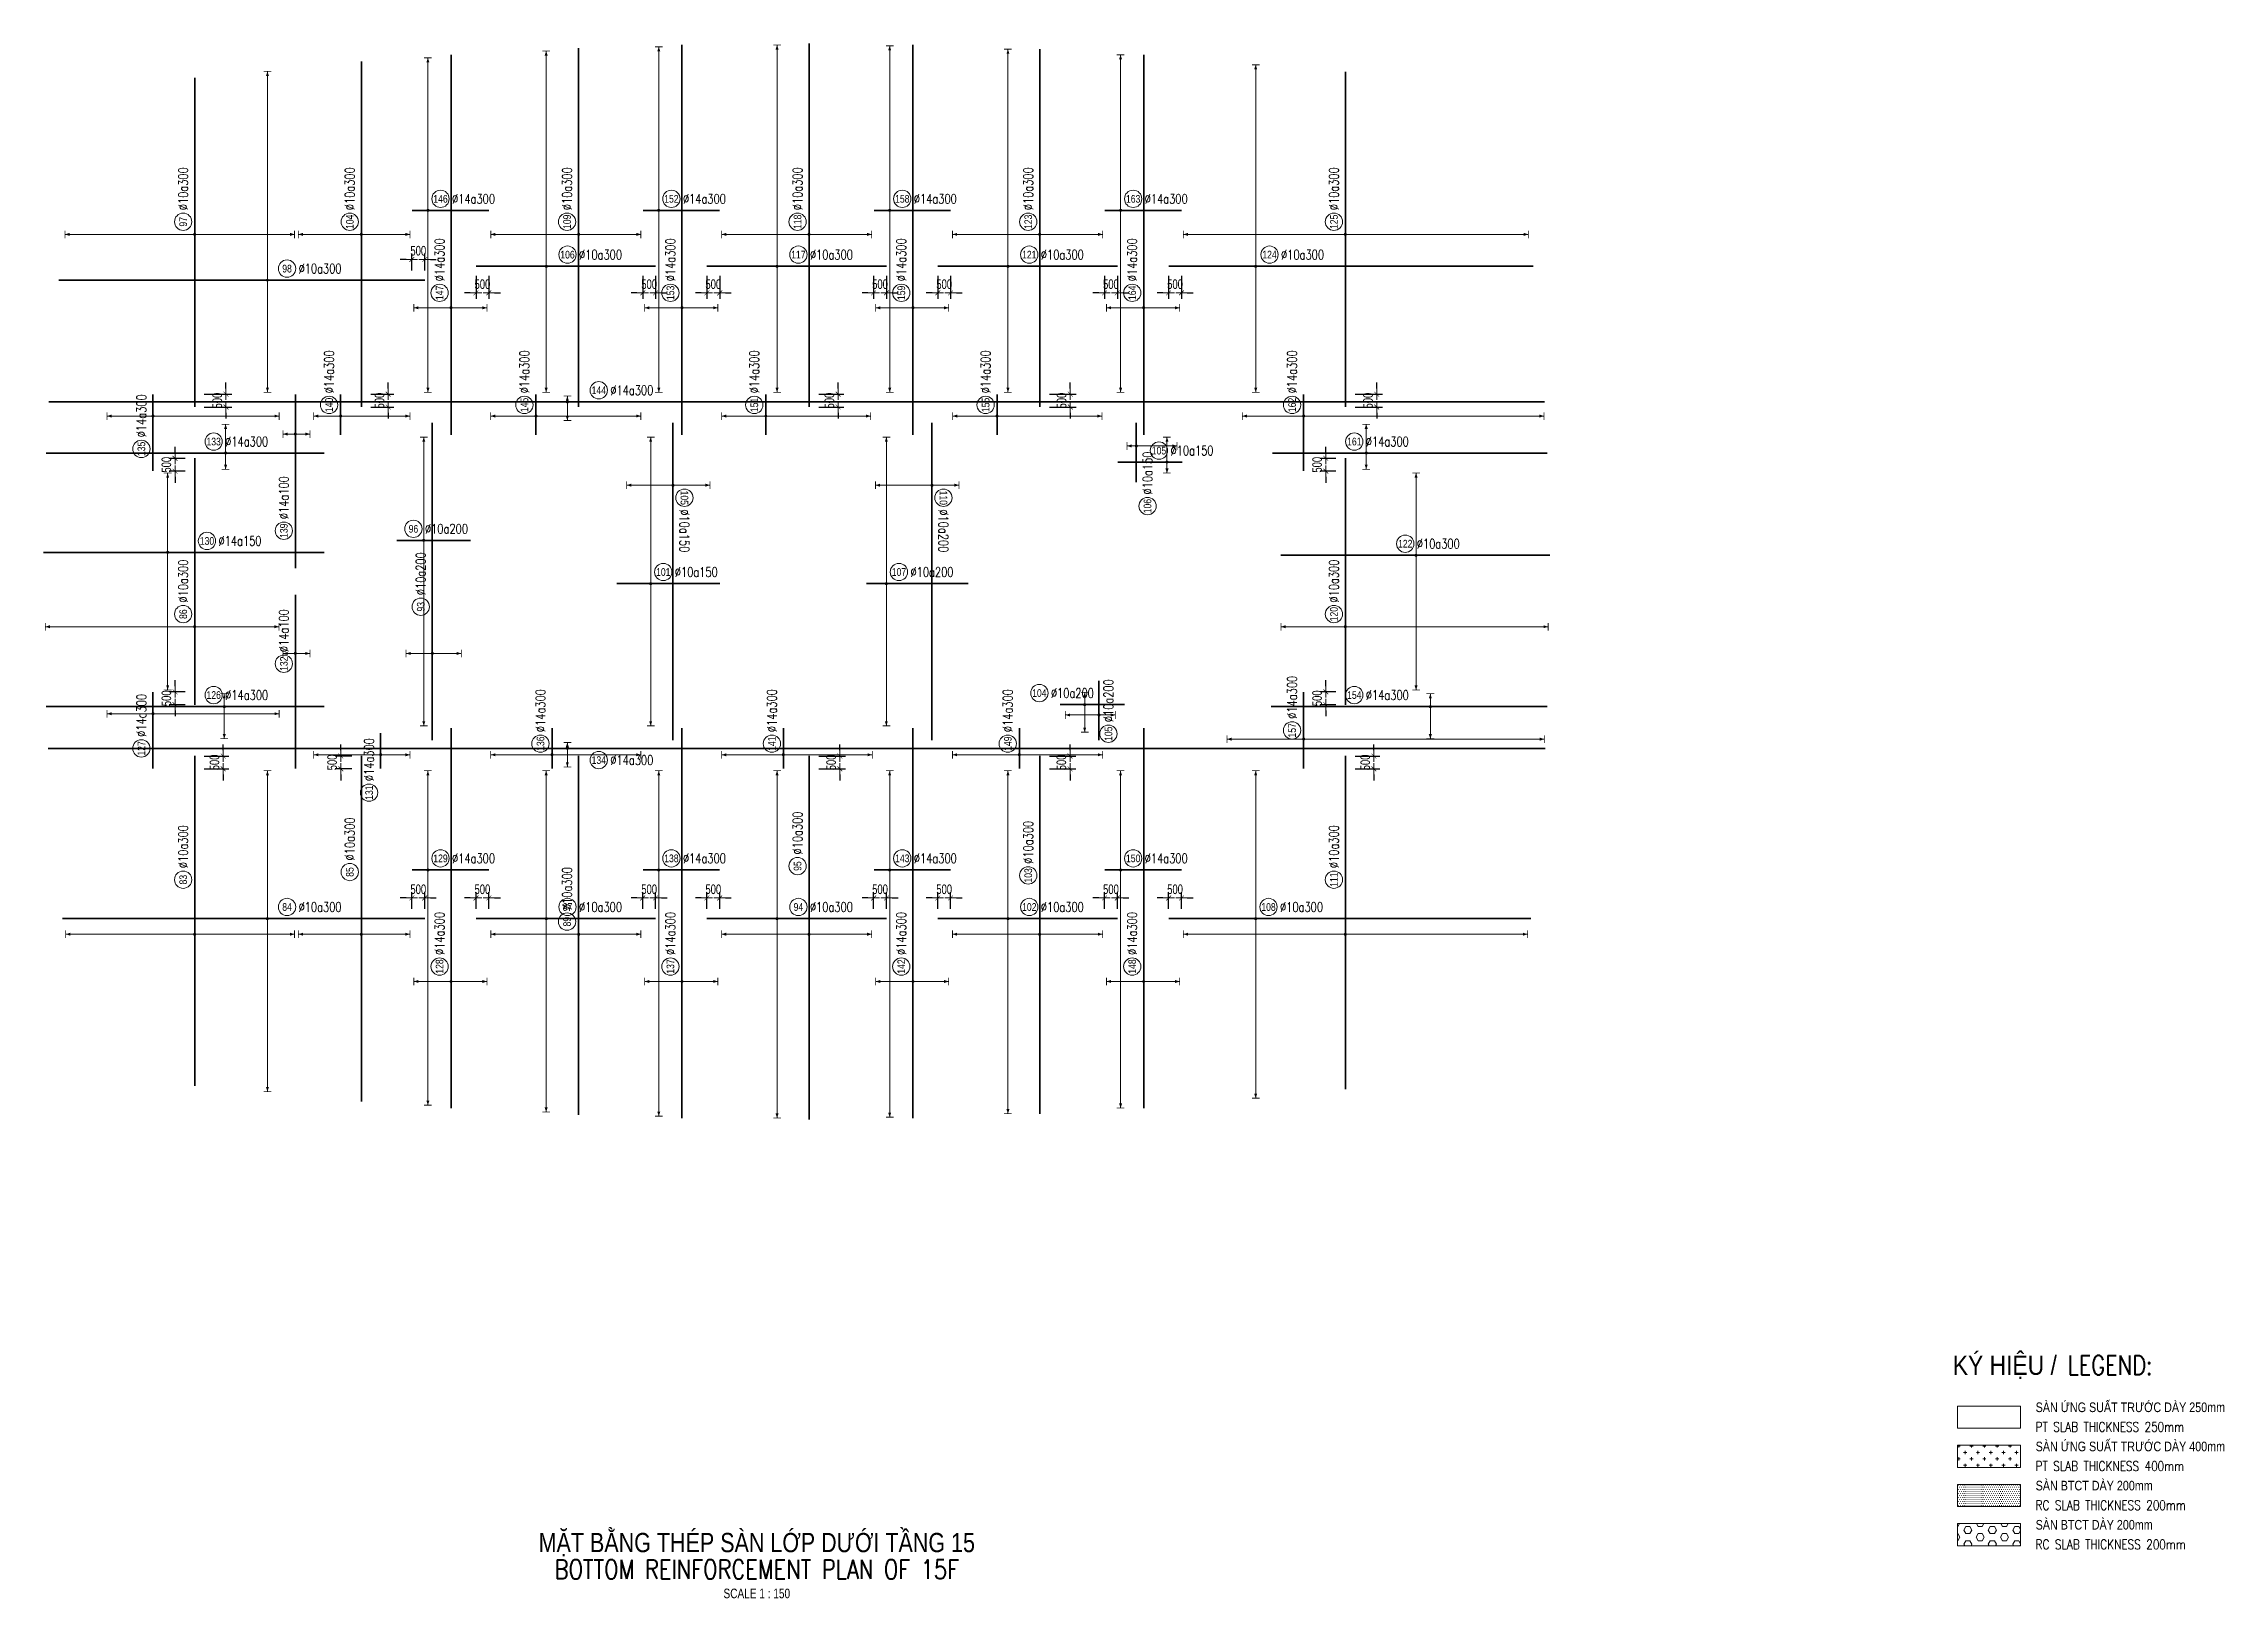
# Model space of a CAD drawing. Header units: millimetres. Extents: x -179076 to 493302, y -18667 to 80932.
# Drawn here: x 29846 to 114852, y 18374 to 78959 of the extents above; entities that cross this region are included whole.
import ezdxf
from ezdxf.enums import TextEntityAlignment as Align

# ---------------------------------------------------------------- set-up
doc = ezdxf.new("R2010")
doc.units = ezdxf.units.MM
doc.layers.get('0').update_dxf_attribs({"lineweight": 20})
doc.layers.get('Defpoints').update_dxf_attribs({"color": 151, "lineweight": 9})
for name, color, linetype, lineweight in [('$0$NDC_S_HATCH MATERIAL', 8, 'Continuous', 13), ('NDC_S_ANNO', 7, 'Continuous', 20), ('NDC_S_CONTINUOUS', 3, 'Continuous', 20), ('NDC_S_DIM', 1, 'Continuous', 15), ('NDC_S_ENG TEXT', 2, 'Continuous', 20), ('NDC_S_ENG TITLE', 3, 'Continuous', 20), ('NDC_S_HATCH MATERIAL', 8, 'Continuous', 13), ('NDC_S_REBAR', 4, 'Continuous', 35), ('NDC_S_TEXT SYMBOL', 7, 'Continuous', 20), ('NDC_S_VN TEXT', 7, 'Continuous', 20), ('NDC_S_VN TITLE', 6, 'Continuous', 35)]:
    doc.layers.add(name, color=color, linetype=linetype, lineweight=lineweight)
doc.styles.add('ARIAL', font='arial.ttf', dxfattribs={"width": 0.8})
doc.styles.add('NDC_ANNO', font='', dxfattribs={"width": 0.8})
doc.styles.add('NDC_DIM', font='', dxfattribs={"width": 0.75})
doc.styles.add('NDC_EN TXT', font='romans.shx', dxfattribs={"width": 0.8})
doc.styles.add('NDC_VIE TXT', font='arial.ttf', dxfattribs={"width": 0.8})
doc.styles.get('NDC_ANNO').set_extended_font_data('Dotum')
doc.styles.get('NDC_DIM').set_extended_font_data('Dotum')
doc.dimstyles.new('NDC_dim_150', dxfattribs={"dimscale": 150, "dimtxt": 2.5, "dimasz": 1.5, "dimexe": 1.5, "dimexo": 2.5, "dimgap": 1, "dimtad": 1, "dimdec": 0, "dimzin": 0, "dimdsep": 46, "dimtxsty": 'NDC_DIM', "dimblk": 'DIMMARK', "dimcen": 0.09, "dimdle": 1.2, "dimclrd": 1, "dimclre": 1, "dimclrt": 3, "dimadec": 0, "dimazin": 0, "dimtfac": 1, "dimtdec": 0, "dimtix": 1, "dimtofl": 0, "dimtmove": 0, "dimatfit": 3, "dimfxl": 8, "dimfxlon": 1, "dimtolj": 1, "dimtzin": 0, "dimarcsym": 0})

msp = doc.modelspace()

# ---------------------------------------------------------------- texts
at = {"layer": 'NDC_S_ENG TEXT', "attachment_point": 1, "line_spacing_factor": 0.7, "style": 'NDC_EN TXT'}
for s, insert, char_height in [('LEGEND:', (108737.2, 27833.5), 750), ('PT SLAB THICKNESS 250mm', (107494.5, 25244.2), 375), ('PT SLAB THICKNESS 400mm', (107494.5, 23718.2), 375), ('RC SLAB THICKNESS 200mm', (107494.5, 22192.2), 375), ('RC SLAB THICKNESS 200mm', (107494.5, 20666.2), 375)]:
    msp.add_mtext_dynamic_manual_height_columns(s, width=11151.525, gutter_width=10, heights=[0], dxfattribs=dict(at, insert=insert, char_height=char_height))
at = {"layer": 'NDC_S_VN TEXT', "style": 'ARIAL', "width": 0.8}
msp.add_text('122', height=300, dxfattribs=at).set_placement((82921.4, 59472.7), align=Align.MIDDLE_CENTER)
at = {"layer": 'NDC_S_VN TEXT', "color": 3, "style": 'NDC_EN TXT', "width": 0.75}
msp.add_text('%%C10a300', height=375, dxfattribs=at).set_placement((83371.4, 59285.2))
at = {"layer": 'NDC_S_VN TEXT', "style": 'NDC_VIE TXT', "width": 0.85}
msp.add_text('KÝ HIỆU /', height=750, dxfattribs=at).set_placement((104265.2, 27833.5), align=Align.TOP_LEFT)
at = {"layer": 'NDC_S_VN TEXT', "char_height": 375, "attachment_point": 1, "style": 'NDC_VIE TXT'}
for s, insert in [('SÀN ỨNG SUẤT TRƯỚC DÀY 250mm', (107494.5, 26007.6)), ('SÀN ỨNG SUẤT TRƯỚC DÀY 400mm', (107494.5, 24481.6)), ('SÀN BTCT DÀY 200mm', (107494.5, 22955.6)), ('SÀN BTCT DÀY 200mm', (107494.5, 21429.6))]:
    msp.add_mtext_dynamic_manual_height_columns(s, width=8485.707, gutter_width=10, heights=[0], dxfattribs=dict(at, insert=insert))

# ---------------------------------------------------------------- blocks, each defined once
blk = doc.blocks.new('DIMMARK')
at = {"layer": 'NDC_S_DIM', "color": 1}
blk.add_line((-1.5, 0), (1, 0), dxfattribs=at)
at = {"layer": 'NDC_S_DIM', "color": 2, "const_width": 0.1}
blk.add_lwpolyline([(-0.42, -0.42), (0.42, 0.42)], dxfattribs=at)
blk = doc.blocks.new('*D759')
at = {"layer": 'Defpoints', "color": 0, "transparency": 16777216}
for p in [(44200, 69742), (44700, 70550), (44700, 69742)]:
    blk.add_point(p, dxfattribs=at)
at = {"layer": 'NDC_S_DIM', "color": 1, "lineweight": -2, "transparency": 16777216}
for p, q in [((44200, 70117), (44200, 70775)), ((44700, 70117), (44700, 70775)), ((43975, 70550), (43750, 70550)), ((44925, 70550), (45150, 70550))]:
    blk.add_line(p, q, dxfattribs=at)
at = {"layer": 'NDC_S_DIM', "color": 1, "lineweight": -2, "transparency": 16777216, "xscale": 225, "yscale": 225, "zscale": 225}
blk.add_blockref('DIMMARK', (44200, 70550), dxfattribs=at)
at = {"layer": 'NDC_S_DIM', "color": 1, "lineweight": -2, "transparency": 16777216, "xscale": 225, "yscale": 225, "zscale": 225, "rotation": 180}
blk.add_blockref('DIMMARK', (44700, 70550), dxfattribs=at)
at = {"layer": 'NDC_S_DIM', "color": 3, "transparency": 16777216, "insert": (44450, 70887), "char_height": 375, "attachment_point": 5, "style": 'NDC_DIM'}
blk.add_mtext('\\A1;500', dxfattribs=at)
blk = doc.blocks.new('*D760')
at = {"layer": 'Defpoints', "color": 0, "transparency": 16777216}
for p in [(46700, 70286), (47200, 70286), (47200, 69246)]:
    blk.add_point(p, dxfattribs=at)
at = {"layer": 'NDC_S_DIM', "color": 1, "lineweight": -2, "transparency": 16777216}
for p, q in [((46700, 69911), (46700, 69021)), ((47200, 69911), (47200, 69021)), ((46475, 69246), (46250, 69246)), ((47425, 69246), (47650, 69246))]:
    blk.add_line(p, q, dxfattribs=at)
at = {"layer": 'NDC_S_DIM', "color": 1, "lineweight": -2, "transparency": 16777216, "xscale": 225, "yscale": 225, "zscale": 225}
blk.add_blockref('DIMMARK', (46700, 69246), dxfattribs=at)
at = {"layer": 'NDC_S_DIM', "color": 1, "lineweight": -2, "transparency": 16777216, "xscale": 225, "yscale": 225, "zscale": 225, "rotation": 180}
blk.add_blockref('DIMMARK', (47200, 69246), dxfattribs=at)
at = {"layer": 'NDC_S_DIM', "color": 3, "transparency": 16777216, "insert": (46950, 69584), "char_height": 375, "attachment_point": 5, "style": 'NDC_DIM'}
blk.add_mtext('\\A1;500', dxfattribs=at)
blk = doc.blocks.new('*D761')
at = {"layer": 'Defpoints', "color": 0, "transparency": 16777216}
for p in [(53200, 70286), (53700, 70286), (53200, 69246)]:
    blk.add_point(p, dxfattribs=at)
at = {"layer": 'NDC_S_DIM', "color": 1, "lineweight": -2, "transparency": 16777216}
for p, q in [((53200, 69911), (53200, 69021)), ((53700, 69911), (53700, 69021)), ((52975, 69246), (52750, 69246)), ((53925, 69246), (54150, 69246))]:
    blk.add_line(p, q, dxfattribs=at)
at = {"layer": 'NDC_S_DIM', "color": 1, "lineweight": -2, "transparency": 16777216, "xscale": 225, "yscale": 225, "zscale": 225}
blk.add_blockref('DIMMARK', (53200, 69246), dxfattribs=at)
at = {"layer": 'NDC_S_DIM', "color": 1, "lineweight": -2, "transparency": 16777216, "xscale": 225, "yscale": 225, "zscale": 225, "rotation": 180}
blk.add_blockref('DIMMARK', (53700, 69246), dxfattribs=at)
at = {"layer": 'NDC_S_DIM', "color": 3, "transparency": 16777216, "insert": (53450, 69584), "char_height": 375, "attachment_point": 5, "style": 'NDC_DIM'}
blk.add_mtext('\\A1;500', dxfattribs=at)
blk = doc.blocks.new('*D762')
at = {"layer": 'Defpoints', "color": 0, "transparency": 16777216}
for p in [(55700, 70286), (56200, 70286), (56200, 69246)]:
    blk.add_point(p, dxfattribs=at)
at = {"layer": 'NDC_S_DIM', "color": 1, "lineweight": -2, "transparency": 16777216}
for p, q in [((55700, 69911), (55700, 69021)), ((56200, 69911), (56200, 69021)), ((55475, 69246), (55250, 69246)), ((56425, 69246), (56650, 69246))]:
    blk.add_line(p, q, dxfattribs=at)
at = {"layer": 'NDC_S_DIM', "color": 1, "lineweight": -2, "transparency": 16777216, "xscale": 225, "yscale": 225, "zscale": 225}
blk.add_blockref('DIMMARK', (55700, 69246), dxfattribs=at)
at = {"layer": 'NDC_S_DIM', "color": 1, "lineweight": -2, "transparency": 16777216, "xscale": 225, "yscale": 225, "zscale": 225, "rotation": 180}
blk.add_blockref('DIMMARK', (56200, 69246), dxfattribs=at)
at = {"layer": 'NDC_S_DIM', "color": 3, "transparency": 16777216, "insert": (55950, 69584), "char_height": 375, "attachment_point": 5, "style": 'NDC_DIM'}
blk.add_mtext('\\A1;500', dxfattribs=at)
blk = doc.blocks.new('*D763')
at = {"layer": 'Defpoints', "color": 0, "transparency": 16777216}
for p in [(62200, 70286), (62700, 70286), (62700, 69246)]:
    blk.add_point(p, dxfattribs=at)
at = {"layer": 'NDC_S_DIM', "color": 1, "lineweight": -2, "transparency": 16777216}
for p, q in [((62200, 69911), (62200, 69021)), ((62700, 69911), (62700, 69021)), ((61975, 69246), (61750, 69246)), ((62925, 69246), (63150, 69246))]:
    blk.add_line(p, q, dxfattribs=at)
at = {"layer": 'NDC_S_DIM', "color": 1, "lineweight": -2, "transparency": 16777216, "xscale": 225, "yscale": 225, "zscale": 225}
blk.add_blockref('DIMMARK', (62200, 69246), dxfattribs=at)
at = {"layer": 'NDC_S_DIM', "color": 1, "lineweight": -2, "transparency": 16777216, "xscale": 225, "yscale": 225, "zscale": 225, "rotation": 180}
blk.add_blockref('DIMMARK', (62700, 69246), dxfattribs=at)
at = {"layer": 'NDC_S_DIM', "color": 3, "transparency": 16777216, "insert": (62450, 69584), "char_height": 375, "attachment_point": 5, "style": 'NDC_DIM'}
blk.add_mtext('\\A1;500', dxfattribs=at)
blk = doc.blocks.new('*D764')
at = {"layer": 'Defpoints', "color": 0, "transparency": 16777216}
for p in [(64700, 70286), (65200, 70286), (64700, 69246)]:
    blk.add_point(p, dxfattribs=at)
at = {"layer": 'NDC_S_DIM', "color": 1, "lineweight": -2, "transparency": 16777216}
for p, q in [((64700, 69911), (64700, 69021)), ((65200, 69911), (65200, 69021)), ((64475, 69246), (64250, 69246)), ((65425, 69246), (65650, 69246))]:
    blk.add_line(p, q, dxfattribs=at)
at = {"layer": 'NDC_S_DIM', "color": 1, "lineweight": -2, "transparency": 16777216, "xscale": 225, "yscale": 225, "zscale": 225}
blk.add_blockref('DIMMARK', (64700, 69246), dxfattribs=at)
at = {"layer": 'NDC_S_DIM', "color": 1, "lineweight": -2, "transparency": 16777216, "xscale": 225, "yscale": 225, "zscale": 225, "rotation": 180}
blk.add_blockref('DIMMARK', (65200, 69246), dxfattribs=at)
at = {"layer": 'NDC_S_DIM', "color": 3, "transparency": 16777216, "insert": (64950, 69584), "char_height": 375, "attachment_point": 5, "style": 'NDC_DIM'}
blk.add_mtext('\\A1;500', dxfattribs=at)
blk = doc.blocks.new('*D765')
at = {"layer": 'Defpoints', "color": 0, "transparency": 16777216}
for p in [(71200, 70286), (71700, 70286), (71200, 69246)]:
    blk.add_point(p, dxfattribs=at)
at = {"layer": 'NDC_S_DIM', "color": 1, "lineweight": -2, "transparency": 16777216}
for p, q in [((71200, 69911), (71200, 69021)), ((71700, 69911), (71700, 69021)), ((70975, 69246), (70750, 69246)), ((71925, 69246), (72150, 69246))]:
    blk.add_line(p, q, dxfattribs=at)
at = {"layer": 'NDC_S_DIM', "color": 1, "lineweight": -2, "transparency": 16777216, "xscale": 225, "yscale": 225, "zscale": 225}
blk.add_blockref('DIMMARK', (71200, 69246), dxfattribs=at)
at = {"layer": 'NDC_S_DIM', "color": 1, "lineweight": -2, "transparency": 16777216, "xscale": 225, "yscale": 225, "zscale": 225, "rotation": 180}
blk.add_blockref('DIMMARK', (71700, 69246), dxfattribs=at)
at = {"layer": 'NDC_S_DIM', "color": 3, "transparency": 16777216, "insert": (71450, 69584), "char_height": 375, "attachment_point": 5, "style": 'NDC_DIM'}
blk.add_mtext('\\A1;500', dxfattribs=at)
blk = doc.blocks.new('*D766')
at = {"layer": 'Defpoints', "color": 0, "transparency": 16777216}
for p in [(73700, 70286), (74200, 70286), (74200, 69246)]:
    blk.add_point(p, dxfattribs=at)
at = {"layer": 'NDC_S_DIM', "color": 1, "lineweight": -2, "transparency": 16777216}
for p, q in [((73700, 69911), (73700, 69021)), ((74200, 69911), (74200, 69021)), ((73475, 69246), (73250, 69246)), ((74425, 69246), (74650, 69246))]:
    blk.add_line(p, q, dxfattribs=at)
at = {"layer": 'NDC_S_DIM', "color": 1, "lineweight": -2, "transparency": 16777216, "xscale": 225, "yscale": 225, "zscale": 225}
blk.add_blockref('DIMMARK', (73700, 69246), dxfattribs=at)
at = {"layer": 'NDC_S_DIM', "color": 1, "lineweight": -2, "transparency": 16777216, "xscale": 225, "yscale": 225, "zscale": 225, "rotation": 180}
blk.add_blockref('DIMMARK', (74200, 69246), dxfattribs=at)
at = {"layer": 'NDC_S_DIM', "color": 3, "transparency": 16777216, "insert": (73950, 69584), "char_height": 375, "attachment_point": 5, "style": 'NDC_DIM'}
blk.add_mtext('\\A1;500', dxfattribs=at)
blk = doc.blocks.new('*D767')
at = {"layer": 'Defpoints', "color": 0, "transparency": 16777216}
for p in [(80590, 65299), (80590, 64799), (81810, 64799)]:
    blk.add_point(p, dxfattribs=at)
at = {"layer": 'NDC_S_DIM', "color": 1, "lineweight": -2, "transparency": 16777216}
for p, q in [((81810, 65524), (81810, 65749)), ((80965, 65299), (82035, 65299)), ((80965, 64799), (82035, 64799)), ((81810, 64574), (81810, 64349))]:
    blk.add_line(p, q, dxfattribs=at)
at = {"layer": 'NDC_S_DIM', "color": 1, "lineweight": -2, "transparency": 16777216, "xscale": 225, "yscale": 225, "zscale": 225}
for p, rotation in [((81810, 65299), 270), ((81810, 64799), 90)]:
    blk.add_blockref('DIMMARK', p, dxfattribs=dict(at, rotation=rotation))
at = {"layer": 'NDC_S_DIM', "color": 3, "transparency": 16777216, "insert": (81472, 65049), "char_height": 375, "attachment_point": 5, "rotation": 90, "style": 'NDC_DIM'}
blk.add_mtext('\\A1;500', dxfattribs=at)
blk = doc.blocks.new('*D768')
at = {"layer": 'Defpoints', "color": 0, "transparency": 16777216}
for p in [(79825, 62299), (80590, 62799), (80590, 62299)]:
    blk.add_point(p, dxfattribs=at)
at = {"layer": 'NDC_S_DIM', "color": 1, "lineweight": -2, "transparency": 16777216}
for p, q in [((79825, 63024), (79825, 63249)), ((80215, 62799), (79600, 62799)), ((80215, 62299), (79600, 62299)), ((79825, 62074), (79825, 61849))]:
    blk.add_line(p, q, dxfattribs=at)
at = {"layer": 'NDC_S_DIM', "color": 1, "lineweight": -2, "transparency": 16777216, "xscale": 225, "yscale": 225, "zscale": 225}
for p, rotation in [((79825, 62799), 270), ((79825, 62299), 90)]:
    blk.add_blockref('DIMMARK', p, dxfattribs=dict(at, rotation=rotation))
at = {"layer": 'NDC_S_DIM', "color": 3, "transparency": 16777216, "insert": (79487, 62549), "char_height": 375, "attachment_point": 5, "rotation": 90, "style": 'NDC_DIM'}
blk.add_mtext('\\A1;500', dxfattribs=at)
blk = doc.blocks.new('*D769')
at = {"layer": 'Defpoints', "color": 0, "transparency": 16777216}
for p in [(79825, 53699), (80590, 53699), (80590, 53199)]:
    blk.add_point(p, dxfattribs=at)
at = {"layer": 'NDC_S_DIM', "color": 1, "lineweight": -2, "transparency": 16777216}
for p, q in [((80215, 53699), (79600, 53699)), ((79825, 53924), (79825, 54149)), ((80215, 53199), (79600, 53199)), ((79825, 52974), (79825, 52749))]:
    blk.add_line(p, q, dxfattribs=at)
at = {"layer": 'NDC_S_DIM', "color": 1, "lineweight": -2, "transparency": 16777216, "xscale": 225, "yscale": 225, "zscale": 225}
for p, rotation in [((79825, 53699), 270), ((79825, 53199), 90)]:
    blk.add_blockref('DIMMARK', p, dxfattribs=dict(at, rotation=rotation))
at = {"layer": 'NDC_S_DIM', "color": 3, "transparency": 16777216, "insert": (79487, 53449), "char_height": 375, "attachment_point": 5, "rotation": 90, "style": 'NDC_DIM'}
blk.add_mtext('\\A1;500', dxfattribs=at)
blk = doc.blocks.new('*D770')
at = {"layer": 'Defpoints', "color": 0, "transparency": 16777216}
for p in [(80590, 51199), (80590, 50699), (81700, 50699)]:
    blk.add_point(p, dxfattribs=at)
at = {"layer": 'NDC_S_DIM', "color": 1, "lineweight": -2, "transparency": 16777216}
for p, q in [((80965, 51199), (81925, 51199)), ((81700, 51424), (81700, 51649)), ((80965, 50699), (81925, 50699)), ((81700, 50474), (81700, 50249))]:
    blk.add_line(p, q, dxfattribs=at)
at = {"layer": 'NDC_S_DIM', "color": 1, "lineweight": -2, "transparency": 16777216, "xscale": 225, "yscale": 225, "zscale": 225}
for p, rotation in [((81700, 51199), 270), ((81700, 50699), 90)]:
    blk.add_blockref('DIMMARK', p, dxfattribs=dict(at, rotation=rotation))
at = {"layer": 'NDC_S_DIM', "color": 3, "transparency": 16777216, "insert": (81363, 50949), "char_height": 375, "attachment_point": 5, "rotation": 90, "style": 'NDC_DIM'}
blk.add_mtext('\\A1;500', dxfattribs=at)
blk = doc.blocks.new('*D771')
at = {"layer": 'Defpoints', "color": 0, "transparency": 16777216}
for p in [(74200, 45667), (73700, 44866), (74200, 44866)]:
    blk.add_point(p, dxfattribs=at)
at = {"layer": 'NDC_S_DIM', "color": 1, "lineweight": -2, "transparency": 16777216}
for p, q in [((73475, 45667), (73250, 45667)), ((73700, 45241), (73700, 45892)), ((74200, 45241), (74200, 45892)), ((74425, 45667), (74650, 45667))]:
    blk.add_line(p, q, dxfattribs=at)
at = {"layer": 'NDC_S_DIM', "color": 1, "lineweight": -2, "transparency": 16777216, "xscale": 225, "yscale": 225, "zscale": 225}
blk.add_blockref('DIMMARK', (73700, 45667), dxfattribs=at)
at = {"layer": 'NDC_S_DIM', "color": 1, "lineweight": -2, "transparency": 16777216, "xscale": 225, "yscale": 225, "zscale": 225, "rotation": 180}
blk.add_blockref('DIMMARK', (74200, 45667), dxfattribs=at)
at = {"layer": 'NDC_S_DIM', "color": 3, "transparency": 16777216, "insert": (73950, 46004), "char_height": 375, "attachment_point": 5, "style": 'NDC_DIM'}
blk.add_mtext('\\A1;500', dxfattribs=at)
blk = doc.blocks.new('*D772')
at = {"layer": 'Defpoints', "color": 0, "transparency": 16777216}
for p in [(71200, 45667), (71200, 44866), (71700, 44866)]:
    blk.add_point(p, dxfattribs=at)
at = {"layer": 'NDC_S_DIM', "color": 1, "lineweight": -2, "transparency": 16777216}
for p, q in [((70975, 45667), (70750, 45667)), ((71200, 45241), (71200, 45892)), ((71700, 45241), (71700, 45892)), ((71925, 45667), (72150, 45667))]:
    blk.add_line(p, q, dxfattribs=at)
at = {"layer": 'NDC_S_DIM', "color": 1, "lineweight": -2, "transparency": 16777216, "xscale": 225, "yscale": 225, "zscale": 225}
blk.add_blockref('DIMMARK', (71200, 45667), dxfattribs=at)
at = {"layer": 'NDC_S_DIM', "color": 1, "lineweight": -2, "transparency": 16777216, "xscale": 225, "yscale": 225, "zscale": 225, "rotation": 180}
blk.add_blockref('DIMMARK', (71700, 45667), dxfattribs=at)
at = {"layer": 'NDC_S_DIM', "color": 3, "transparency": 16777216, "insert": (71450, 46004), "char_height": 375, "attachment_point": 5, "style": 'NDC_DIM'}
blk.add_mtext('\\A1;500', dxfattribs=at)
blk = doc.blocks.new('*D773')
at = {"layer": 'Defpoints', "color": 0, "transparency": 16777216}
for p in [(65200, 45667), (64700, 44866), (65200, 44866)]:
    blk.add_point(p, dxfattribs=at)
at = {"layer": 'NDC_S_DIM', "color": 1, "lineweight": -2, "transparency": 16777216}
for p, q in [((64475, 45667), (64250, 45667)), ((64700, 45241), (64700, 45892)), ((65200, 45241), (65200, 45892)), ((65425, 45667), (65650, 45667))]:
    blk.add_line(p, q, dxfattribs=at)
at = {"layer": 'NDC_S_DIM', "color": 1, "lineweight": -2, "transparency": 16777216, "xscale": 225, "yscale": 225, "zscale": 225}
blk.add_blockref('DIMMARK', (64700, 45667), dxfattribs=at)
at = {"layer": 'NDC_S_DIM', "color": 1, "lineweight": -2, "transparency": 16777216, "xscale": 225, "yscale": 225, "zscale": 225, "rotation": 180}
blk.add_blockref('DIMMARK', (65200, 45667), dxfattribs=at)
at = {"layer": 'NDC_S_DIM', "color": 3, "transparency": 16777216, "insert": (64950, 46004), "char_height": 375, "attachment_point": 5, "style": 'NDC_DIM'}
blk.add_mtext('\\A1;500', dxfattribs=at)
blk = doc.blocks.new('*D774')
at = {"layer": 'Defpoints', "color": 0, "transparency": 16777216}
for p in [(62200, 45667), (62200, 44866), (62700, 44866)]:
    blk.add_point(p, dxfattribs=at)
at = {"layer": 'NDC_S_DIM', "color": 1, "lineweight": -2, "transparency": 16777216}
for p, q in [((61975, 45667), (61750, 45667)), ((62200, 45241), (62200, 45892)), ((62700, 45241), (62700, 45892)), ((62925, 45667), (63150, 45667))]:
    blk.add_line(p, q, dxfattribs=at)
at = {"layer": 'NDC_S_DIM', "color": 1, "lineweight": -2, "transparency": 16777216, "xscale": 225, "yscale": 225, "zscale": 225}
blk.add_blockref('DIMMARK', (62200, 45667), dxfattribs=at)
at = {"layer": 'NDC_S_DIM', "color": 1, "lineweight": -2, "transparency": 16777216, "xscale": 225, "yscale": 225, "zscale": 225, "rotation": 180}
blk.add_blockref('DIMMARK', (62700, 45667), dxfattribs=at)
at = {"layer": 'NDC_S_DIM', "color": 3, "transparency": 16777216, "insert": (62450, 46004), "char_height": 375, "attachment_point": 5, "style": 'NDC_DIM'}
blk.add_mtext('\\A1;500', dxfattribs=at)
blk = doc.blocks.new('*D775')
at = {"layer": 'Defpoints', "color": 0, "transparency": 16777216}
for p in [(56200, 45667), (55700, 44866), (56200, 44866)]:
    blk.add_point(p, dxfattribs=at)
at = {"layer": 'NDC_S_DIM', "color": 1, "lineweight": -2, "transparency": 16777216}
for p, q in [((55475, 45667), (55250, 45667)), ((55700, 45241), (55700, 45892)), ((56200, 45241), (56200, 45892)), ((56425, 45667), (56650, 45667))]:
    blk.add_line(p, q, dxfattribs=at)
at = {"layer": 'NDC_S_DIM', "color": 1, "lineweight": -2, "transparency": 16777216, "xscale": 225, "yscale": 225, "zscale": 225}
blk.add_blockref('DIMMARK', (55700, 45667), dxfattribs=at)
at = {"layer": 'NDC_S_DIM', "color": 1, "lineweight": -2, "transparency": 16777216, "xscale": 225, "yscale": 225, "zscale": 225, "rotation": 180}
blk.add_blockref('DIMMARK', (56200, 45667), dxfattribs=at)
at = {"layer": 'NDC_S_DIM', "color": 3, "transparency": 16777216, "insert": (55950, 46004), "char_height": 375, "attachment_point": 5, "style": 'NDC_DIM'}
blk.add_mtext('\\A1;500', dxfattribs=at)
blk = doc.blocks.new('*D776')
at = {"layer": 'Defpoints', "color": 0, "transparency": 16777216}
for p in [(53200, 45667), (53200, 44866), (53700, 44866)]:
    blk.add_point(p, dxfattribs=at)
at = {"layer": 'NDC_S_DIM', "color": 1, "lineweight": -2, "transparency": 16777216}
for p, q in [((52975, 45667), (52750, 45667)), ((53200, 45241), (53200, 45892)), ((53700, 45241), (53700, 45892)), ((53925, 45667), (54150, 45667))]:
    blk.add_line(p, q, dxfattribs=at)
at = {"layer": 'NDC_S_DIM', "color": 1, "lineweight": -2, "transparency": 16777216, "xscale": 225, "yscale": 225, "zscale": 225}
blk.add_blockref('DIMMARK', (53200, 45667), dxfattribs=at)
at = {"layer": 'NDC_S_DIM', "color": 1, "lineweight": -2, "transparency": 16777216, "xscale": 225, "yscale": 225, "zscale": 225, "rotation": 180}
blk.add_blockref('DIMMARK', (53700, 45667), dxfattribs=at)
at = {"layer": 'NDC_S_DIM', "color": 3, "transparency": 16777216, "insert": (53450, 46004), "char_height": 375, "attachment_point": 5, "style": 'NDC_DIM'}
blk.add_mtext('\\A1;500', dxfattribs=at)
blk = doc.blocks.new('*D777')
at = {"layer": 'Defpoints', "color": 0, "transparency": 16777216}
for p in [(47200, 45667), (46700, 44866), (47200, 44866)]:
    blk.add_point(p, dxfattribs=at)
at = {"layer": 'NDC_S_DIM', "color": 1, "lineweight": -2, "transparency": 16777216}
for p, q in [((46475, 45667), (46250, 45667)), ((46700, 45241), (46700, 45892)), ((47200, 45241), (47200, 45892)), ((47425, 45667), (47650, 45667))]:
    blk.add_line(p, q, dxfattribs=at)
at = {"layer": 'NDC_S_DIM', "color": 1, "lineweight": -2, "transparency": 16777216, "xscale": 225, "yscale": 225, "zscale": 225}
blk.add_blockref('DIMMARK', (46700, 45667), dxfattribs=at)
at = {"layer": 'NDC_S_DIM', "color": 1, "lineweight": -2, "transparency": 16777216, "xscale": 225, "yscale": 225, "zscale": 225, "rotation": 180}
blk.add_blockref('DIMMARK', (47200, 45667), dxfattribs=at)
at = {"layer": 'NDC_S_DIM', "color": 3, "transparency": 16777216, "insert": (46950, 46004), "char_height": 375, "attachment_point": 5, "style": 'NDC_DIM'}
blk.add_mtext('\\A1;500', dxfattribs=at)
blk = doc.blocks.new('*D778')
at = {"layer": 'Defpoints', "color": 0, "transparency": 16777216}
for p in [(44200, 45667), (44200, 44866), (44700, 44866)]:
    blk.add_point(p, dxfattribs=at)
at = {"layer": 'NDC_S_DIM', "color": 1, "lineweight": -2, "transparency": 16777216}
for p, q in [((43975, 45667), (43750, 45667)), ((44200, 45241), (44200, 45892)), ((44700, 45241), (44700, 45892)), ((44925, 45667), (45150, 45667))]:
    blk.add_line(p, q, dxfattribs=at)
at = {"layer": 'NDC_S_DIM', "color": 1, "lineweight": -2, "transparency": 16777216, "xscale": 225, "yscale": 225, "zscale": 225}
blk.add_blockref('DIMMARK', (44200, 45667), dxfattribs=at)
at = {"layer": 'NDC_S_DIM', "color": 1, "lineweight": -2, "transparency": 16777216, "xscale": 225, "yscale": 225, "zscale": 225, "rotation": 180}
blk.add_blockref('DIMMARK', (44700, 45667), dxfattribs=at)
at = {"layer": 'NDC_S_DIM', "color": 3, "transparency": 16777216, "insert": (44450, 46004), "char_height": 375, "attachment_point": 5, "style": 'NDC_DIM'}
blk.add_mtext('\\A1;500', dxfattribs=at)
blk = doc.blocks.new('*D779')
at = {"layer": 'Defpoints', "color": 0, "transparency": 16777216}
for p in [(42230, 65299), (42230, 64799), (43277, 65299)]:
    blk.add_point(p, dxfattribs=at)
at = {"layer": 'NDC_S_DIM', "color": 1, "lineweight": -2, "transparency": 16777216}
for p, q in [((43277, 65524), (43277, 65749)), ((42605, 65299), (43502, 65299)), ((42605, 64799), (43502, 64799)), ((43277, 64574), (43277, 64349))]:
    blk.add_line(p, q, dxfattribs=at)
at = {"layer": 'NDC_S_DIM', "color": 1, "lineweight": -2, "transparency": 16777216, "xscale": 225, "yscale": 225, "zscale": 225}
for p, rotation in [((43277, 65299), 270), ((43277, 64799), 90)]:
    blk.add_blockref('DIMMARK', p, dxfattribs=dict(at, rotation=rotation))
at = {"layer": 'NDC_S_DIM', "color": 3, "transparency": 16777216, "insert": (42940, 65049), "char_height": 375, "attachment_point": 5, "rotation": 90, "style": 'NDC_DIM'}
blk.add_mtext('\\A1;500', dxfattribs=at)
blk = doc.blocks.new('*D780')
at = {"layer": 'Defpoints', "color": 0, "transparency": 16777216}
for p in [(59683, 65299), (59683, 64799), (60815, 65299)]:
    blk.add_point(p, dxfattribs=at)
at = {"layer": 'NDC_S_DIM', "color": 1, "lineweight": -2, "transparency": 16777216}
for p, q in [((60815, 65524), (60815, 65749)), ((60058, 65299), (61040, 65299)), ((60058, 64799), (61040, 64799)), ((60815, 64574), (60815, 64349))]:
    blk.add_line(p, q, dxfattribs=at)
at = {"layer": 'NDC_S_DIM', "color": 1, "lineweight": -2, "transparency": 16777216, "xscale": 225, "yscale": 225, "zscale": 225}
for p, rotation in [((60815, 65299), 270), ((60815, 64799), 90)]:
    blk.add_blockref('DIMMARK', p, dxfattribs=dict(at, rotation=rotation))
at = {"layer": 'NDC_S_DIM', "color": 3, "transparency": 16777216, "insert": (60477, 65049), "char_height": 375, "attachment_point": 5, "rotation": 90, "style": 'NDC_DIM'}
blk.add_mtext('\\A1;500', dxfattribs=at)
blk = doc.blocks.new('*D781')
at = {"layer": 'Defpoints', "color": 0, "transparency": 16777216}
for p in [(68675, 65299), (68675, 64799), (69866, 65299)]:
    blk.add_point(p, dxfattribs=at)
at = {"layer": 'NDC_S_DIM', "color": 1, "lineweight": -2, "transparency": 16777216}
for p, q in [((69866, 65524), (69866, 65749)), ((69050, 65299), (70091, 65299)), ((69050, 64799), (70091, 64799)), ((69866, 64574), (69866, 64349))]:
    blk.add_line(p, q, dxfattribs=at)
at = {"layer": 'NDC_S_DIM', "color": 1, "lineweight": -2, "transparency": 16777216, "xscale": 225, "yscale": 225, "zscale": 225}
for p, rotation in [((69866, 65299), 270), ((69866, 64799), 90)]:
    blk.add_blockref('DIMMARK', p, dxfattribs=dict(at, rotation=rotation))
at = {"layer": 'NDC_S_DIM', "color": 3, "transparency": 16777216, "insert": (69529, 65049), "char_height": 375, "attachment_point": 5, "rotation": 90, "style": 'NDC_DIM'}
blk.add_mtext('\\A1;500', dxfattribs=at)
blk = doc.blocks.new('*D782')
at = {"layer": 'Defpoints', "color": 0, "transparency": 16777216}
for p in [(68675, 51199), (68675, 50699), (69855, 50699)]:
    blk.add_point(p, dxfattribs=at)
at = {"layer": 'NDC_S_DIM', "color": 1, "lineweight": -2, "transparency": 16777216}
for p, q in [((69050, 51199), (70080, 51199)), ((69855, 51424), (69855, 51649)), ((69050, 50699), (70080, 50699)), ((69855, 50474), (69855, 50249))]:
    blk.add_line(p, q, dxfattribs=at)
at = {"layer": 'NDC_S_DIM', "color": 1, "lineweight": -2, "transparency": 16777216, "xscale": 225, "yscale": 225, "zscale": 225}
for p, rotation in [((69855, 51199), 270), ((69855, 50699), 90)]:
    blk.add_blockref('DIMMARK', p, dxfattribs=dict(at, rotation=rotation))
at = {"layer": 'NDC_S_DIM', "color": 3, "transparency": 16777216, "insert": (69518, 50949), "char_height": 375, "attachment_point": 5, "rotation": 90, "style": 'NDC_DIM'}
blk.add_mtext('\\A1;500', dxfattribs=at)
blk = doc.blocks.new('*D783')
at = {"layer": 'Defpoints', "color": 0, "transparency": 16777216}
for p in [(59683, 51199), (59683, 50699), (60882, 50699)]:
    blk.add_point(p, dxfattribs=at)
at = {"layer": 'NDC_S_DIM', "color": 1, "lineweight": -2, "transparency": 16777216}
for p, q in [((60058, 51199), (61107, 51199)), ((60882, 51424), (60882, 51649)), ((60058, 50699), (61107, 50699)), ((60882, 50474), (60882, 50249))]:
    blk.add_line(p, q, dxfattribs=at)
at = {"layer": 'NDC_S_DIM', "color": 1, "lineweight": -2, "transparency": 16777216, "xscale": 225, "yscale": 225, "zscale": 225}
for p, rotation in [((60882, 51199), 270), ((60882, 50699), 90)]:
    blk.add_blockref('DIMMARK', p, dxfattribs=dict(at, rotation=rotation))
at = {"layer": 'NDC_S_DIM', "color": 3, "transparency": 16777216, "insert": (60544, 50949), "char_height": 375, "attachment_point": 5, "rotation": 90, "style": 'NDC_DIM'}
blk.add_mtext('\\A1;500', dxfattribs=at)
blk = doc.blocks.new('*D784')
at = {"layer": 'Defpoints', "color": 0, "transparency": 16777216}
for p in [(42230, 51199), (41429, 50699), (42230, 50699)]:
    blk.add_point(p, dxfattribs=at)
at = {"layer": 'NDC_S_DIM', "color": 1, "lineweight": -2, "transparency": 16777216}
for p, q in [((41855, 51199), (41204, 51199)), ((41429, 51424), (41429, 51649)), ((41855, 50699), (41204, 50699)), ((41429, 50474), (41429, 50249))]:
    blk.add_line(p, q, dxfattribs=at)
at = {"layer": 'NDC_S_DIM', "color": 1, "lineweight": -2, "transparency": 16777216, "xscale": 225, "yscale": 225, "zscale": 225}
for p, rotation in [((41429, 51199), 270), ((41429, 50699), 90)]:
    blk.add_blockref('DIMMARK', p, dxfattribs=dict(at, rotation=rotation))
at = {"layer": 'NDC_S_DIM', "color": 3, "transparency": 16777216, "insert": (41092, 50949), "char_height": 375, "attachment_point": 5, "rotation": 90, "style": 'NDC_DIM'}
blk.add_mtext('\\A1;500', dxfattribs=at)
blk = doc.blocks.new('*D785')
at = {"layer": 'Defpoints', "color": 0, "transparency": 16777216}
for p in [(34969, 62299), (35734, 62799), (35734, 62299)]:
    blk.add_point(p, dxfattribs=at)
at = {"layer": 'NDC_S_DIM', "color": 1, "lineweight": -2, "transparency": 16777216}
for p, q in [((34969, 63024), (34969, 63249)), ((35359, 62799), (34744, 62799)), ((35359, 62299), (34744, 62299)), ((34969, 62074), (34969, 61849))]:
    blk.add_line(p, q, dxfattribs=at)
at = {"layer": 'NDC_S_DIM', "color": 1, "lineweight": -2, "transparency": 16777216, "xscale": 225, "yscale": 225, "zscale": 225}
for p, rotation in [((34969, 62799), 270), ((34969, 62299), 90)]:
    blk.add_blockref('DIMMARK', p, dxfattribs=dict(at, rotation=rotation))
at = {"layer": 'NDC_S_DIM', "color": 3, "transparency": 16777216, "insert": (34632, 62549), "char_height": 375, "attachment_point": 5, "rotation": 90, "style": 'NDC_DIM'}
blk.add_mtext('\\A1;500', dxfattribs=at)
blk = doc.blocks.new('*D786')
at = {"layer": 'Defpoints', "color": 0, "transparency": 16777216}
for p in [(34969, 53699), (35734, 53699), (35734, 53199)]:
    blk.add_point(p, dxfattribs=at)
at = {"layer": 'NDC_S_DIM', "color": 1, "lineweight": -2, "transparency": 16777216}
for p, q in [((35359, 53699), (34744, 53699)), ((34969, 53924), (34969, 54149)), ((35359, 53199), (34744, 53199)), ((34969, 52974), (34969, 52749))]:
    blk.add_line(p, q, dxfattribs=at)
at = {"layer": 'NDC_S_DIM', "color": 1, "lineweight": -2, "transparency": 16777216, "xscale": 225, "yscale": 225, "zscale": 225}
for p, rotation in [((34969, 53699), 270), ((34969, 53199), 90)]:
    blk.add_blockref('DIMMARK', p, dxfattribs=dict(at, rotation=rotation))
at = {"layer": 'NDC_S_DIM', "color": 3, "transparency": 16777216, "insert": (34632, 53449), "char_height": 375, "attachment_point": 5, "rotation": 90, "style": 'NDC_DIM'}
blk.add_mtext('\\A1;500', dxfattribs=at)
blk = doc.blocks.new('*D787')
at = {"layer": 'Defpoints', "color": 0, "transparency": 16777216}
for p in [(35734, 65299), (35734, 64799), (36954, 64799)]:
    blk.add_point(p, dxfattribs=at)
at = {"layer": 'NDC_S_DIM', "color": 1, "lineweight": -2, "transparency": 16777216}
for p, q in [((36954, 65524), (36954, 65749)), ((36109, 65299), (37179, 65299)), ((36109, 64799), (37179, 64799)), ((36954, 64574), (36954, 64349))]:
    blk.add_line(p, q, dxfattribs=at)
at = {"layer": 'NDC_S_DIM', "color": 1, "lineweight": -2, "transparency": 16777216, "xscale": 225, "yscale": 225, "zscale": 225}
for p, rotation in [((36954, 65299), 270), ((36954, 64799), 90)]:
    blk.add_blockref('DIMMARK', p, dxfattribs=dict(at, rotation=rotation))
at = {"layer": 'NDC_S_DIM', "color": 3, "transparency": 16777216, "insert": (36617, 65049), "char_height": 375, "attachment_point": 5, "rotation": 90, "style": 'NDC_DIM'}
blk.add_mtext('\\A1;500', dxfattribs=at)
blk = doc.blocks.new('*D788')
at = {"layer": 'Defpoints', "color": 0, "transparency": 16777216}
for p in [(35734, 51199), (35734, 50699), (36845, 50699)]:
    blk.add_point(p, dxfattribs=at)
at = {"layer": 'NDC_S_DIM', "color": 1, "lineweight": -2, "transparency": 16777216}
for p, q in [((36109, 51199), (37070, 51199)), ((36845, 51424), (36845, 51649)), ((36109, 50699), (37070, 50699)), ((36845, 50474), (36845, 50249))]:
    blk.add_line(p, q, dxfattribs=at)
at = {"layer": 'NDC_S_DIM', "color": 1, "lineweight": -2, "transparency": 16777216, "xscale": 225, "yscale": 225, "zscale": 225}
for p, rotation in [((36845, 51199), 270), ((36845, 50699), 90)]:
    blk.add_blockref('DIMMARK', p, dxfattribs=dict(at, rotation=rotation))
at = {"layer": 'NDC_S_DIM', "color": 3, "transparency": 16777216, "insert": (36507, 50949), "char_height": 375, "attachment_point": 5, "rotation": 90, "style": 'NDC_DIM'}
blk.add_mtext('\\A1;500', dxfattribs=at)
blk = doc.blocks.new('*U751')
h = blk.add_hatch(color=6)
edge = h.paths.add_edge_path()
edge.add_arc((27.07, 0), 0.3, 0, 360)
at = {"layer": 'NDC_S_DIM', "color": 8}
for q in [(27.07, 1.49), (27.07, -4.84)]:
    blk.add_line((27.07, 0), q, dxfattribs=at)
for points in [[(26.07, 1.49, 0.2, 0.2, 0), (28.07, 1.49, 0, 0, 0)], [(26.07, -4.84, 0.2, 0.2, 0), (28.07, -4.84, 0, 0, 0)]]:
    blk.add_lwpolyline(points, format="xyseb", dxfattribs=at)
at = {"layer": 'NDC_S_DIM', "color": 6}
blk.add_circle((27.07, 0), 0.3, dxfattribs=at)
at = {"layer": 'NDC_S_DIM'}
blk.add_circle((35.24, 3), 2.25, dxfattribs=at)
at = {"layer": 'NDC_S_DIM', "color": 8}
for points in [[(26.67, 0.29), (27.07, 1.49), (27.47, 0.29)], [(26.67, -3.64), (27.07, -4.84), (27.47, -3.64)]]:
    blk.add_solid(points, dxfattribs=at)
at = {"layer": 'NDC_S_REBAR'}
for p, q in [((0, 0), (-107.67, 0)), ((-107.67, 0), (-107.67, 0)), ((0, 0), (281, 0)), ((281, 0), (281, 0)), ((281, 0), (281, 0)), ((-107.67, 0), (-107.67, 0))]:
    blk.add_line(p, q, dxfattribs=at)
at = {"layer": 'NDC_S_VN TEXT', "style": 'ARIAL', "width": 0.8}
blk.add_attdef('KHT', text='', height=2, dxfattribs=at).set_placement((35.24, 3), align=Align.MIDDLE_CENTER)
at = {"layer": 'NDC_S_VN TEXT', "color": 3, "style": 'NDC_EN TXT', "width": 0.75}
blk.add_attdef('DKT', (38.24, 1.75), '', height=2.5, dxfattribs=at)
blk = doc.blocks.new('*U752')
h = blk.add_hatch(color=6)
edge = h.paths.add_edge_path()
edge.add_arc((-7.93, 0), 0.3, 0, 360)
at = {"layer": 'NDC_S_DIM', "color": 8}
for q in [(-7.93, 55.93), (-7.93, -32.75)]:
    blk.add_line((-7.93, 0), q, dxfattribs=at)
for points in [[(-8.93, 55.93, 0.2, 0.2, 0), (-6.93, 55.93, 0, 0, 0)], [(-8.93, -32.75, 0.2, 0.2, 0), (-6.93, -32.75, 0, 0, 0)]]:
    blk.add_lwpolyline(points, format="xyseb", dxfattribs=at)
at = {"layer": 'NDC_S_DIM', "color": 6}
blk.add_circle((-7.93, 0), 0.3, dxfattribs=at)
at = {"layer": 'NDC_S_DIM'}
blk.add_circle((-2.39, 3), 2.25, dxfattribs=at)
at = {"layer": 'NDC_S_DIM', "color": 8}
for points in [[(-8.33, 54.73), (-7.93, 55.93), (-7.53, 54.73)], [(-8.33, -31.55), (-7.93, -32.75), (-7.53, -31.55)]]:
    blk.add_solid(points, dxfattribs=at)
at = {"layer": 'NDC_S_REBAR'}
for p, q in [((0, 0), (-26.16, 0)), ((-26.16, 0), (-26.16, 0)), ((0, 0), (20.5, 0)), ((20.5, 0), (20.5, 0)), ((20.5, 0), (20.5, 0)), ((-26.16, 0), (-26.16, 0))]:
    blk.add_line(p, q, dxfattribs=at)
at = {"layer": 'NDC_S_VN TEXT', "style": 'ARIAL', "width": 0.8}
blk.add_attdef('KHT', text='', height=2, dxfattribs=at).set_placement((-2.39, 3), align=Align.MIDDLE_CENTER)
at = {"layer": 'NDC_S_VN TEXT', "color": 3, "style": 'NDC_EN TXT', "width": 0.75}
blk.add_attdef('DKT', (0.61, 1.75), '', height=2.5, dxfattribs=at)
blk = doc.blocks.new('*U753')
h = blk.add_hatch(color=6)
edge = h.paths.add_edge_path()
edge.add_arc((-7.93, 0), 0.3, 0, 360)
at = {"layer": 'NDC_S_DIM', "color": 8}
for q in [(-7.93, 57.45), (-7.93, -32.75)]:
    blk.add_line((-7.93, 0), q, dxfattribs=at)
for points in [[(-8.93, 57.45, 0.2, 0.2, 0), (-6.93, 57.45, 0, 0, 0)], [(-8.93, -32.75, 0.2, 0.2, 0), (-6.93, -32.75, 0, 0, 0)]]:
    blk.add_lwpolyline(points, format="xyseb", dxfattribs=at)
at = {"layer": 'NDC_S_DIM', "color": 6}
blk.add_circle((-7.93, 0), 0.3, dxfattribs=at)
at = {"layer": 'NDC_S_DIM'}
blk.add_circle((-2.39, 3), 2.25, dxfattribs=at)
at = {"layer": 'NDC_S_DIM', "color": 8}
for points in [[(-8.33, 56.25), (-7.93, 57.45), (-7.53, 56.25)], [(-8.33, -31.55), (-7.93, -32.75), (-7.53, -31.55)]]:
    blk.add_solid(points, dxfattribs=at)
at = {"layer": 'NDC_S_REBAR'}
for p, q in [((0, 0), (-26.16, 0)), ((-26.16, 0), (-26.16, 0)), ((0, 0), (20.5, 0)), ((20.5, 0), (20.5, 0)), ((20.5, 0), (20.5, 0)), ((-26.16, 0), (-26.16, 0))]:
    blk.add_line(p, q, dxfattribs=at)
at = {"layer": 'NDC_S_VN TEXT', "style": 'ARIAL', "width": 0.8}
blk.add_attdef('KHT', text='', height=2, dxfattribs=at).set_placement((-2.39, 3), align=Align.MIDDLE_CENTER)
at = {"layer": 'NDC_S_VN TEXT', "color": 3, "style": 'NDC_EN TXT', "width": 0.75}
blk.add_attdef('DKT', (0.61, 1.75), '', height=2.5, dxfattribs=at)
blk = doc.blocks.new('*U754')
h = blk.add_hatch(color=6)
edge = h.paths.add_edge_path()
edge.add_arc((-7.93, 0), 0.3, 0, 360)
at = {"layer": 'NDC_S_DIM', "color": 8}
for q in [(-7.93, 56.37), (-7.93, -32.75)]:
    blk.add_line((-7.93, 0), q, dxfattribs=at)
for points in [[(-8.93, 56.37, 0.2, 0.2, 0), (-6.93, 56.37, 0, 0, 0)], [(-8.93, -32.75, 0.2, 0.2, 0), (-6.93, -32.75, 0, 0, 0)]]:
    blk.add_lwpolyline(points, format="xyseb", dxfattribs=at)
at = {"layer": 'NDC_S_DIM', "color": 6}
blk.add_circle((-7.93, 0), 0.3, dxfattribs=at)
at = {"layer": 'NDC_S_DIM'}
blk.add_circle((-2.39, 3), 2.25, dxfattribs=at)
at = {"layer": 'NDC_S_DIM', "color": 8}
for points in [[(-8.33, 55.17), (-7.93, 56.37), (-7.53, 55.17)], [(-8.33, -31.55), (-7.93, -32.75), (-7.53, -31.55)]]:
    blk.add_solid(points, dxfattribs=at)
at = {"layer": 'NDC_S_REBAR'}
for p, q in [((0, 0), (-26.16, 0)), ((-26.16, 0), (-26.16, 0)), ((0, 0), (20.5, 0)), ((20.5, 0), (20.5, 0)), ((20.5, 0), (20.5, 0)), ((-26.16, 0), (-26.16, 0))]:
    blk.add_line(p, q, dxfattribs=at)
at = {"layer": 'NDC_S_VN TEXT', "style": 'ARIAL', "width": 0.8}
blk.add_attdef('KHT', text='', height=2, dxfattribs=at).set_placement((-2.39, 3), align=Align.MIDDLE_CENTER)
at = {"layer": 'NDC_S_VN TEXT', "color": 3, "style": 'NDC_EN TXT', "width": 0.75}
blk.add_attdef('DKT', (0.61, 1.75), '', height=2.5, dxfattribs=at)
blk = doc.blocks.new('*U755')
h = blk.add_hatch(color=6)
edge = h.paths.add_edge_path()
edge.add_arc((-3.55, 0), 0.3, 0, 360)
at = {"layer": 'NDC_S_DIM', "color": 8}
for q in [(-3.55, 52.31), (-3.55, -32.75)]:
    blk.add_line((-3.55, 0), q, dxfattribs=at)
for points in [[(-4.55, 52.31, 0.2, 0.2, 0), (-2.55, 52.31, 0, 0, 0)], [(-4.55, -32.75, 0.2, 0.2, 0), (-2.55, -32.75, 0, 0, 0)]]:
    blk.add_lwpolyline(points, format="xyseb", dxfattribs=at)
at = {"layer": 'NDC_S_DIM', "color": 6}
blk.add_circle((-3.55, 0), 0.3, dxfattribs=at)
at = {"layer": 'NDC_S_DIM'}
blk.add_circle((0.04, 3), 2.25, dxfattribs=at)
at = {"layer": 'NDC_S_DIM', "color": 8}
for points in [[(-3.95, 51.11), (-3.55, 52.31), (-3.15, 51.11)], [(-3.95, -31.55), (-3.55, -32.75), (-3.15, -31.55)]]:
    blk.add_solid(points, dxfattribs=at)
at = {"layer": 'NDC_S_REBAR'}
for p, q in [((0, 0), (-26.16, 0)), ((-26.16, 0), (-26.16, 0)), ((0, 0), (68.57, 0)), ((68.57, 0), (68.57, 0)), ((68.57, 0), (68.57, 0)), ((-26.16, 0), (-26.16, 0))]:
    blk.add_line(p, q, dxfattribs=at)
at = {"layer": 'NDC_S_VN TEXT', "style": 'ARIAL', "width": 0.8}
blk.add_attdef('KHT', text='', height=2, dxfattribs=at).set_placement((0.04, 3), align=Align.MIDDLE_CENTER)
at = {"layer": 'NDC_S_VN TEXT', "color": 3, "style": 'NDC_EN TXT', "width": 0.75}
blk.add_attdef('DKT', (3.04, 1.75), '', height=2.5, dxfattribs=at)
blk = doc.blocks.new('*U756')
h = blk.add_hatch(color=6)
edge = h.paths.add_edge_path()
edge.add_arc((-2.99, 0), 0.3, 0, 360)
at = {"layer": 'NDC_S_DIM', "color": 8}
for q in [(-2.99, 38.39), (-2.99, -44.96)]:
    blk.add_line((-2.99, 0), q, dxfattribs=at)
for points in [[(-3.99, 38.39, 0.2, 0.2, 0), (-1.99, 38.39, 0, 0, 0)], [(-3.99, -44.96, 0.2, 0.2, 0), (-1.99, -44.96, 0, 0, 0)]]:
    blk.add_lwpolyline(points, format="xyseb", dxfattribs=at)
at = {"layer": 'NDC_S_DIM', "color": 6}
blk.add_circle((-2.99, 0), 0.3, dxfattribs=at)
at = {"layer": 'NDC_S_DIM'}
blk.add_circle((2.1, 3), 2.25, dxfattribs=at)
at = {"layer": 'NDC_S_DIM', "color": 8}
for points in [[(-3.39, 37.19), (-2.99, 38.39), (-2.59, 37.19)], [(-3.39, -43.76), (-2.99, -44.96), (-2.59, -43.76)]]:
    blk.add_solid(points, dxfattribs=at)
at = {"layer": 'NDC_S_REBAR'}
for p, q in [((0, 0), (-56.25, 0)), ((-56.25, 0), (-56.25, 0)), ((0, 0), (37.88, 0)), ((37.88, 0), (37.88, 0)), ((37.88, 0), (37.88, 0)), ((-56.25, 0), (-56.25, 0))]:
    blk.add_line(p, q, dxfattribs=at)
at = {"layer": 'NDC_S_VN TEXT', "style": 'ARIAL', "width": 0.8}
blk.add_attdef('KHT', text='', height=2, dxfattribs=at).set_placement((2.1, 3), align=Align.MIDDLE_CENTER)
at = {"layer": 'NDC_S_VN TEXT', "color": 3, "style": 'NDC_EN TXT', "width": 0.75}
blk.add_attdef('DKT', (5.1, 1.75), '', height=2.5, dxfattribs=at)
blk = doc.blocks.new('*U757')
h = blk.add_hatch(color=6)
edge = h.paths.add_edge_path()
edge.add_arc((-7.93, 0), 0.3, 0, 360)
at = {"layer": 'NDC_S_DIM', "color": 8}
for q in [(-7.93, 38.39), (-7.93, -50.28)]:
    blk.add_line((-7.93, 0), q, dxfattribs=at)
for points in [[(-8.93, 38.39, 0.2, 0.2, 0), (-6.93, 38.39, 0, 0, 0)], [(-8.93, -50.28, 0.2, 0.2, 0), (-6.93, -50.28, 0, 0, 0)]]:
    blk.add_lwpolyline(points, format="xyseb", dxfattribs=at)
at = {"layer": 'NDC_S_DIM', "color": 6}
blk.add_circle((-7.93, 0), 0.3, dxfattribs=at)
at = {"layer": 'NDC_S_DIM'}
blk.add_circle((-2.39, 3), 2.25, dxfattribs=at)
at = {"layer": 'NDC_S_DIM', "color": 8}
for points in [[(-8.33, 37.19), (-7.93, 38.39), (-7.53, 37.19)], [(-8.33, -49.08), (-7.93, -50.28), (-7.53, -49.08)]]:
    blk.add_solid(points, dxfattribs=at)
at = {"layer": 'NDC_S_REBAR'}
for p, q in [((0, 0), (-26.16, 0)), ((-26.16, 0), (-26.16, 0)), ((0, 0), (20.5, 0)), ((20.5, 0), (20.5, 0)), ((20.5, 0), (20.5, 0)), ((-26.16, 0), (-26.16, 0))]:
    blk.add_line(p, q, dxfattribs=at)
at = {"layer": 'NDC_S_VN TEXT', "style": 'ARIAL', "width": 0.8}
blk.add_attdef('KHT', text='', height=2, dxfattribs=at).set_placement((-2.39, 3), align=Align.MIDDLE_CENTER)
at = {"layer": 'NDC_S_VN TEXT', "color": 3, "style": 'NDC_EN TXT', "width": 0.75}
blk.add_attdef('DKT', (0.61, 1.75), '', height=2.5, dxfattribs=at)
blk = doc.blocks.new('*U758')
h = blk.add_hatch(color=6)
edge = h.paths.add_edge_path()
edge.add_arc((-7.93, 0), 0.3, 0, 360)
at = {"layer": 'NDC_S_DIM', "color": 8}
for q in [(-7.93, 38.39), (-7.93, -51.8)]:
    blk.add_line((-7.93, 0), q, dxfattribs=at)
for points in [[(-8.93, 38.39, 0.2, 0.2, 0), (-6.93, 38.39, 0, 0, 0)], [(-8.93, -51.8, 0.2, 0.2, 0), (-6.93, -51.8, 0, 0, 0)]]:
    blk.add_lwpolyline(points, format="xyseb", dxfattribs=at)
at = {"layer": 'NDC_S_DIM', "color": 6}
blk.add_circle((-7.93, 0), 0.3, dxfattribs=at)
at = {"layer": 'NDC_S_DIM'}
blk.add_circle((-2.39, 3), 2.25, dxfattribs=at)
at = {"layer": 'NDC_S_DIM', "color": 8}
for points in [[(-8.33, 37.19), (-7.93, 38.39), (-7.53, 37.19)], [(-8.33, -50.6), (-7.93, -51.8), (-7.53, -50.6)]]:
    blk.add_solid(points, dxfattribs=at)
at = {"layer": 'NDC_S_REBAR'}
for p, q in [((0, 0), (-26.16, 0)), ((-26.16, 0), (-26.16, 0)), ((0, 0), (20.5, 0)), ((20.5, 0), (20.5, 0)), ((20.5, 0), (20.5, 0)), ((-26.16, 0), (-26.16, 0))]:
    blk.add_line(p, q, dxfattribs=at)
at = {"layer": 'NDC_S_VN TEXT', "style": 'ARIAL', "width": 0.8}
blk.add_attdef('KHT', text='', height=2, dxfattribs=at).set_placement((-2.39, 3), align=Align.MIDDLE_CENTER)
at = {"layer": 'NDC_S_VN TEXT', "color": 3, "style": 'NDC_EN TXT', "width": 0.75}
blk.add_attdef('DKT', (0.61, 1.75), '', height=2.5, dxfattribs=at)
blk = doc.blocks.new('*U735')
h = blk.add_hatch(color=6)
edge = h.paths.add_edge_path()
edge.add_arc((-7.93, 0), 0.3, 0, 360)
at = {"layer": 'NDC_S_DIM', "color": 8}
for q in [(-7.93, 38.39), (-7.93, -50.72)]:
    blk.add_line((-7.93, 0), q, dxfattribs=at)
for points in [[(-8.93, 38.39, 0.2, 0.2, 0), (-6.93, 38.39, 0, 0, 0)], [(-8.93, -50.72, 0.2, 0.2, 0), (-6.93, -50.72, 0, 0, 0)]]:
    blk.add_lwpolyline(points, format="xyseb", dxfattribs=at)
at = {"layer": 'NDC_S_DIM', "color": 6}
blk.add_circle((-7.93, 0), 0.3, dxfattribs=at)
at = {"layer": 'NDC_S_DIM'}
blk.add_circle((-2.39, 3), 2.25, dxfattribs=at)
at = {"layer": 'NDC_S_DIM', "color": 8}
for points in [[(-8.33, 37.19), (-7.93, 38.39), (-7.53, 37.19)], [(-8.33, -49.52), (-7.93, -50.72), (-7.53, -49.52)]]:
    blk.add_solid(points, dxfattribs=at)
at = {"layer": 'NDC_S_REBAR'}
for p, q in [((0, 0), (-26.16, 0)), ((-26.16, 0), (-26.16, 0)), ((0, 0), (20.5, 0)), ((20.5, 0), (20.5, 0)), ((20.5, 0), (20.5, 0)), ((-26.16, 0), (-26.16, 0))]:
    blk.add_line(p, q, dxfattribs=at)
at = {"layer": 'NDC_S_VN TEXT', "style": 'ARIAL', "width": 0.8}
blk.add_attdef('KHT', text='', height=2, dxfattribs=at).set_placement((-2.39, 3), align=Align.MIDDLE_CENTER)
at = {"layer": 'NDC_S_VN TEXT', "color": 3, "style": 'NDC_EN TXT', "width": 0.75}
blk.add_attdef('DKT', (0.61, 1.75), '', height=2.5, dxfattribs=at)
blk = doc.blocks.new('*U736')
h = blk.add_hatch(color=6)
edge = h.paths.add_edge_path()
edge.add_arc((-3.55, 0), 0.3, 0, 360)
at = {"layer": 'NDC_S_DIM', "color": 8}
for q in [(-3.55, 38.39), (-3.55, -46.66)]:
    blk.add_line((-3.55, 0), q, dxfattribs=at)
for points in [[(-4.55, 38.39, 0.2, 0.2, 0), (-2.55, 38.39, 0, 0, 0)], [(-4.55, -46.66, 0.2, 0.2, 0), (-2.55, -46.66, 0, 0, 0)]]:
    blk.add_lwpolyline(points, format="xyseb", dxfattribs=at)
at = {"layer": 'NDC_S_DIM', "color": 6}
blk.add_circle((-3.55, 0), 0.3, dxfattribs=at)
at = {"layer": 'NDC_S_DIM'}
blk.add_circle((-0.22, 3), 2.25, dxfattribs=at)
at = {"layer": 'NDC_S_DIM', "color": 8}
for points in [[(-3.95, 37.19), (-3.55, 38.39), (-3.15, 37.19)], [(-3.95, -45.46), (-3.55, -46.66), (-3.15, -45.46)]]:
    blk.add_solid(points, dxfattribs=at)
at = {"layer": 'NDC_S_REBAR'}
for p, q in [((0, 0), (-26.16, 0)), ((-26.16, 0), (-26.16, 0)), ((0, 0), (67.96, 0)), ((67.96, 0), (67.96, 0)), ((67.96, 0), (67.96, 0)), ((-26.16, 0), (-26.16, 0))]:
    blk.add_line(p, q, dxfattribs=at)
at = {"layer": 'NDC_S_VN TEXT', "style": 'ARIAL', "width": 0.8}
blk.add_attdef('KHT', text='', height=2, dxfattribs=at).set_placement((-0.22, 3), align=Align.MIDDLE_CENTER)
at = {"layer": 'NDC_S_VN TEXT', "color": 3, "style": 'NDC_EN TXT', "width": 0.75}
blk.add_attdef('DKT', (2.78, 1.75), '', height=2.5, dxfattribs=at)
blk = doc.blocks.new('*U738')
h = blk.add_hatch(color=6)
edge = h.paths.add_edge_path()
edge.add_arc((4.7, 0), 0.3, 0, 360)
at = {"layer": 'NDC_S_DIM', "color": 8}
for q in [(4.7, 20.63), (4.7, -35.71)]:
    blk.add_line((4.7, 0), q, dxfattribs=at)
for points in [[(3.7, 20.63, 0.2, 0.2, 0), (5.7, 20.63, 0, 0, 0)], [(3.7, -35.71, 0.2, 0.2, 0), (5.7, -35.71, 0, 0, 0)]]:
    blk.add_lwpolyline(points, format="xyseb", dxfattribs=at)
at = {"layer": 'NDC_S_DIM', "color": 6}
blk.add_circle((4.7, 0), 0.3, dxfattribs=at)
at = {"layer": 'NDC_S_DIM'}
blk.add_circle((14.92, 3), 2.25, dxfattribs=at)
at = {"layer": 'NDC_S_DIM', "color": 8}
for points in [[(4.3, 19.43), (4.7, 20.63), (5.1, 19.43)], [(4.3, -34.51), (4.7, -35.71), (5.1, -34.51)]]:
    blk.add_solid(points, dxfattribs=at)
at = {"layer": 'NDC_S_REBAR'}
for p, q in [((0, 0), (-27.53, 0)), ((-27.53, 0), (-27.53, 0)), ((0, 0), (45.4, 0)), ((45.4, 0), (45.4, 0)), ((45.4, 0), (45.4, 0)), ((-27.53, 0), (-27.53, 0))]:
    blk.add_line(p, q, dxfattribs=at)
at = {"layer": 'NDC_S_VN TEXT', "style": 'ARIAL', "width": 0.8}
blk.add_attdef('KHT', text='', height=2, dxfattribs=at).set_placement((14.92, 3), align=Align.MIDDLE_CENTER)
at = {"layer": 'NDC_S_VN TEXT', "color": 3, "style": 'NDC_EN TXT', "width": 0.75}
blk.add_attdef('DKT', (17.92, 1.75), '', height=2.5, dxfattribs=at)
blk = doc.blocks.new('*U739')
h = blk.add_hatch(color=6)
edge = h.paths.add_edge_path()
edge.add_arc((-5.66, 0), 0.3, 0, 360)
at = {"layer": 'NDC_S_DIM', "color": 8}
for q in [(-5.66, 39.64), (-5.66, -47.25)]:
    blk.add_line((-5.66, 0), q, dxfattribs=at)
for points in [[(-6.66, 39.64, 0.2, 0.2, 0), (-4.66, 39.64, 0, 0, 0)], [(-6.66, -47.25, 0.2, 0.2, 0), (-4.66, -47.25, 0, 0, 0)]]:
    blk.add_lwpolyline(points, format="xyseb", dxfattribs=at)
at = {"layer": 'NDC_S_DIM', "color": 6}
blk.add_circle((-5.66, 0), 0.3, dxfattribs=at)
at = {"layer": 'NDC_S_DIM'}
blk.add_circle((-2.39, 3), 2.25, dxfattribs=at)
at = {"layer": 'NDC_S_DIM', "color": 8}
for points in [[(-6.06, 38.44), (-5.66, 39.64), (-5.26, 38.44)], [(-6.06, -46.05), (-5.66, -47.25), (-5.26, -46.05)]]:
    blk.add_solid(points, dxfattribs=at)
at = {"layer": 'NDC_S_REBAR'}
for p, q in [((0, 0), (-9.73, 0)), ((-9.73, 0), (-9.73, 0)), ((0, 0), (10.15, 0)), ((10.15, 0), (10.15, 0)), ((10.15, 0), (10.15, 0)), ((-9.73, 0), (-9.73, 0))]:
    blk.add_line(p, q, dxfattribs=at)
at = {"layer": 'NDC_S_VN TEXT', "style": 'ARIAL', "width": 0.8}
blk.add_attdef('KHT', text='', height=2, dxfattribs=at).set_placement((-2.39, 3), align=Align.MIDDLE_CENTER)
at = {"layer": 'NDC_S_VN TEXT', "color": 3, "style": 'NDC_EN TXT', "width": 0.75}
blk.add_attdef('DKT', (0.61, 1.75), '', height=2.5, dxfattribs=at)
blk = doc.blocks.new('*U740')
h = blk.add_hatch(color=6)
edge = h.paths.add_edge_path()
edge.add_arc((-5.66, 0), 0.3, 0, 360)
at = {"layer": 'NDC_S_DIM', "color": 8}
for q in [(-5.66, 42.49), (-5.66, -47.25)]:
    blk.add_line((-5.66, 0), q, dxfattribs=at)
for points in [[(-6.66, 42.49, 0.2, 0.2, 0), (-4.66, 42.49, 0, 0, 0)], [(-6.66, -47.25, 0.2, 0.2, 0), (-4.66, -47.25, 0, 0, 0)]]:
    blk.add_lwpolyline(points, format="xyseb", dxfattribs=at)
at = {"layer": 'NDC_S_DIM', "color": 6}
blk.add_circle((-5.66, 0), 0.3, dxfattribs=at)
at = {"layer": 'NDC_S_DIM'}
blk.add_circle((-2.39, 3), 2.25, dxfattribs=at)
at = {"layer": 'NDC_S_DIM', "color": 8}
for points in [[(-6.06, 41.29), (-5.66, 42.49), (-5.26, 41.29)], [(-6.06, -46.05), (-5.66, -47.25), (-5.26, -46.05)]]:
    blk.add_solid(points, dxfattribs=at)
at = {"layer": 'NDC_S_REBAR'}
for p, q in [((0, 0), (-9.73, 0)), ((-9.73, 0), (-9.73, 0)), ((0, 0), (10.15, 0)), ((10.15, 0), (10.15, 0)), ((10.15, 0), (10.15, 0)), ((-9.73, 0), (-9.73, 0))]:
    blk.add_line(p, q, dxfattribs=at)
at = {"layer": 'NDC_S_VN TEXT', "style": 'ARIAL', "width": 0.8}
blk.add_attdef('KHT', text='', height=2, dxfattribs=at).set_placement((-2.39, 3), align=Align.MIDDLE_CENTER)
at = {"layer": 'NDC_S_VN TEXT', "color": 3, "style": 'NDC_EN TXT', "width": 0.75}
blk.add_attdef('DKT', (0.61, 1.75), '', height=2.5, dxfattribs=at)
blk = doc.blocks.new('*U741')
h = blk.add_hatch(color=6)
edge = h.paths.add_edge_path()
edge.add_arc((-5.66, 0), 0.3, 0, 360)
at = {"layer": 'NDC_S_DIM', "color": 8}
for q in [(-5.66, 42.75), (-5.66, -47.25)]:
    blk.add_line((-5.66, 0), q, dxfattribs=at)
for points in [[(-6.66, 42.75, 0.2, 0.2, 0), (-4.66, 42.75, 0, 0, 0)], [(-6.66, -47.25, 0.2, 0.2, 0), (-4.66, -47.25, 0, 0, 0)]]:
    blk.add_lwpolyline(points, format="xyseb", dxfattribs=at)
at = {"layer": 'NDC_S_DIM', "color": 6}
blk.add_circle((-5.66, 0), 0.3, dxfattribs=at)
at = {"layer": 'NDC_S_DIM'}
blk.add_circle((-2.39, 3), 2.25, dxfattribs=at)
at = {"layer": 'NDC_S_DIM', "color": 8}
for points in [[(-6.06, 41.55), (-5.66, 42.75), (-5.26, 41.55)], [(-6.06, -46.05), (-5.66, -47.25), (-5.26, -46.05)]]:
    blk.add_solid(points, dxfattribs=at)
at = {"layer": 'NDC_S_REBAR'}
for p, q in [((0, 0), (-9.73, 0)), ((-9.73, 0), (-9.73, 0)), ((0, 0), (10.15, 0)), ((10.15, 0), (10.15, 0)), ((10.15, 0), (10.15, 0)), ((-9.73, 0), (-9.73, 0))]:
    blk.add_line(p, q, dxfattribs=at)
at = {"layer": 'NDC_S_VN TEXT', "style": 'ARIAL', "width": 0.8}
blk.add_attdef('KHT', text='', height=2, dxfattribs=at).set_placement((-2.39, 3), align=Align.MIDDLE_CENTER)
at = {"layer": 'NDC_S_VN TEXT', "color": 3, "style": 'NDC_EN TXT', "width": 0.75}
blk.add_attdef('DKT', (0.61, 1.75), '', height=2.5, dxfattribs=at)
blk = doc.blocks.new('*U742')
h = blk.add_hatch(color=6)
edge = h.paths.add_edge_path()
edge.add_arc((-5.66, 0), 0.3, 0, 360)
at = {"layer": 'NDC_S_DIM', "color": 8}
for q in [(-5.66, 40.4), (-5.66, -47.25)]:
    blk.add_line((-5.66, 0), q, dxfattribs=at)
for points in [[(-6.66, 40.4, 0.2, 0.2, 0), (-4.66, 40.4, 0, 0, 0)], [(-6.66, -47.25, 0.2, 0.2, 0), (-4.66, -47.25, 0, 0, 0)]]:
    blk.add_lwpolyline(points, format="xyseb", dxfattribs=at)
at = {"layer": 'NDC_S_DIM', "color": 6}
blk.add_circle((-5.66, 0), 0.3, dxfattribs=at)
at = {"layer": 'NDC_S_DIM'}
blk.add_circle((-2.39, 3), 2.25, dxfattribs=at)
at = {"layer": 'NDC_S_DIM', "color": 8}
for points in [[(-6.06, 39.2), (-5.66, 40.4), (-5.26, 39.2)], [(-6.06, -46.05), (-5.66, -47.25), (-5.26, -46.05)]]:
    blk.add_solid(points, dxfattribs=at)
at = {"layer": 'NDC_S_REBAR'}
for p, q in [((0, 0), (-9.73, 0)), ((-9.73, 0), (-9.73, 0)), ((0, 0), (10.15, 0)), ((10.15, 0), (10.15, 0)), ((10.15, 0), (10.15, 0)), ((-9.73, 0), (-9.73, 0))]:
    blk.add_line(p, q, dxfattribs=at)
at = {"layer": 'NDC_S_VN TEXT', "style": 'ARIAL', "width": 0.8}
blk.add_attdef('KHT', text='', height=2, dxfattribs=at).set_placement((-2.39, 3), align=Align.MIDDLE_CENTER)
at = {"layer": 'NDC_S_VN TEXT', "color": 3, "style": 'NDC_EN TXT', "width": 0.75}
blk.add_attdef('DKT', (0.61, 1.75), '', height=2.5, dxfattribs=at)
blk = doc.blocks.new('*U726')
h = blk.add_hatch(color=6)
edge = h.paths.add_edge_path()
edge.add_arc((-5.66, 0), 0.3, 0, 360)
at = {"layer": 'NDC_S_DIM', "color": 8}
for q in [(-5.66, 25.75), (-5.66, -61.12)]:
    blk.add_line((-5.66, 0), q, dxfattribs=at)
for points in [[(-6.66, 25.75, 0.2, 0.2, 0), (-4.66, 25.75, 0, 0, 0)], [(-6.66, -61.12, 0.2, 0.2, 0), (-4.66, -61.12, 0, 0, 0)]]:
    blk.add_lwpolyline(points, format="xyseb", dxfattribs=at)
at = {"layer": 'NDC_S_DIM', "color": 6}
blk.add_circle((-5.66, 0), 0.3, dxfattribs=at)
at = {"layer": 'NDC_S_DIM'}
blk.add_circle((-2.39, 3), 2.25, dxfattribs=at)
at = {"layer": 'NDC_S_DIM', "color": 8}
for points in [[(-6.06, 24.55), (-5.66, 25.75), (-5.26, 24.55)], [(-6.06, -59.92), (-5.66, -61.12), (-5.26, -59.92)]]:
    blk.add_solid(points, dxfattribs=at)
at = {"layer": 'NDC_S_REBAR'}
for p, q in [((0, 0), (-9.73, 0)), ((-9.73, 0), (-9.73, 0)), ((0, 0), (10.15, 0)), ((10.15, 0), (10.15, 0)), ((10.15, 0), (10.15, 0)), ((-9.73, 0), (-9.73, 0))]:
    blk.add_line(p, q, dxfattribs=at)
at = {"layer": 'NDC_S_VN TEXT', "style": 'ARIAL', "width": 0.8}
blk.add_attdef('KHT', text='', height=2, dxfattribs=at).set_placement((-2.39, 3), align=Align.MIDDLE_CENTER)
at = {"layer": 'NDC_S_VN TEXT', "color": 3, "style": 'NDC_EN TXT', "width": 0.75}
blk.add_attdef('DKT', (0.61, 1.75), '', height=2.5, dxfattribs=at)
blk = doc.blocks.new('*U727')
h = blk.add_hatch(color=6)
edge = h.paths.add_edge_path()
edge.add_arc((-5.66, 0), 0.3, 0, 360)
at = {"layer": 'NDC_S_DIM', "color": 8}
for q in [(-5.66, 25.75), (-5.66, -63.98)]:
    blk.add_line((-5.66, 0), q, dxfattribs=at)
for points in [[(-6.66, 25.75, 0.2, 0.2, 0), (-4.66, 25.75, 0, 0, 0)], [(-6.66, -63.98, 0.2, 0.2, 0), (-4.66, -63.98, 0, 0, 0)]]:
    blk.add_lwpolyline(points, format="xyseb", dxfattribs=at)
at = {"layer": 'NDC_S_DIM', "color": 6}
blk.add_circle((-5.66, 0), 0.3, dxfattribs=at)
at = {"layer": 'NDC_S_DIM'}
blk.add_circle((-2.39, 3), 2.25, dxfattribs=at)
at = {"layer": 'NDC_S_DIM', "color": 8}
for points in [[(-6.06, 24.55), (-5.66, 25.75), (-5.26, 24.55)], [(-6.06, -62.78), (-5.66, -63.98), (-5.26, -62.78)]]:
    blk.add_solid(points, dxfattribs=at)
at = {"layer": 'NDC_S_REBAR'}
for p, q in [((0, 0), (-9.73, 0)), ((-9.73, 0), (-9.73, 0)), ((0, 0), (10.15, 0)), ((10.15, 0), (10.15, 0)), ((10.15, 0), (10.15, 0)), ((-9.73, 0), (-9.73, 0))]:
    blk.add_line(p, q, dxfattribs=at)
at = {"layer": 'NDC_S_VN TEXT', "style": 'ARIAL', "width": 0.8}
blk.add_attdef('KHT', text='', height=2, dxfattribs=at).set_placement((-2.39, 3), align=Align.MIDDLE_CENTER)
at = {"layer": 'NDC_S_VN TEXT', "color": 3, "style": 'NDC_EN TXT', "width": 0.75}
blk.add_attdef('DKT', (0.61, 1.75), '', height=2.5, dxfattribs=at)
blk = doc.blocks.new('*U728')
h = blk.add_hatch(color=6)
edge = h.paths.add_edge_path()
edge.add_arc((-5.66, 0), 0.3, 0, 360)
at = {"layer": 'NDC_S_DIM', "color": 8}
for q in [(-5.66, 25.75), (-5.66, -64.23)]:
    blk.add_line((-5.66, 0), q, dxfattribs=at)
for points in [[(-6.66, 25.75, 0.2, 0.2, 0), (-4.66, 25.75, 0, 0, 0)], [(-6.66, -64.23, 0.2, 0.2, 0), (-4.66, -64.23, 0, 0, 0)]]:
    blk.add_lwpolyline(points, format="xyseb", dxfattribs=at)
at = {"layer": 'NDC_S_DIM', "color": 6}
blk.add_circle((-5.66, 0), 0.3, dxfattribs=at)
at = {"layer": 'NDC_S_DIM'}
blk.add_circle((-2.39, 3), 2.25, dxfattribs=at)
at = {"layer": 'NDC_S_DIM', "color": 8}
for points in [[(-6.06, 24.55), (-5.66, 25.75), (-5.26, 24.55)], [(-6.06, -63.03), (-5.66, -64.23), (-5.26, -63.03)]]:
    blk.add_solid(points, dxfattribs=at)
at = {"layer": 'NDC_S_REBAR'}
for p, q in [((0, 0), (-9.73, 0)), ((-9.73, 0), (-9.73, 0)), ((0, 0), (10.15, 0)), ((10.15, 0), (10.15, 0)), ((10.15, 0), (10.15, 0)), ((-9.73, 0), (-9.73, 0))]:
    blk.add_line(p, q, dxfattribs=at)
at = {"layer": 'NDC_S_VN TEXT', "style": 'ARIAL', "width": 0.8}
blk.add_attdef('KHT', text='', height=2, dxfattribs=at).set_placement((-2.39, 3), align=Align.MIDDLE_CENTER)
at = {"layer": 'NDC_S_VN TEXT', "color": 3, "style": 'NDC_EN TXT', "width": 0.75}
blk.add_attdef('DKT', (0.61, 1.75), '', height=2.5, dxfattribs=at)
blk = doc.blocks.new('*U729')
h = blk.add_hatch(color=6)
edge = h.paths.add_edge_path()
edge.add_arc((-5.66, 0), 0.3, 0, 360)
at = {"layer": 'NDC_S_DIM', "color": 8}
for q in [(-5.66, 25.75), (-5.66, -61.88)]:
    blk.add_line((-5.66, 0), q, dxfattribs=at)
for points in [[(-6.66, 25.75, 0.2, 0.2, 0), (-4.66, 25.75, 0, 0, 0)], [(-6.66, -61.88, 0.2, 0.2, 0), (-4.66, -61.88, 0, 0, 0)]]:
    blk.add_lwpolyline(points, format="xyseb", dxfattribs=at)
at = {"layer": 'NDC_S_DIM', "color": 6}
blk.add_circle((-5.66, 0), 0.3, dxfattribs=at)
at = {"layer": 'NDC_S_DIM'}
blk.add_circle((-2.39, 3), 2.25, dxfattribs=at)
at = {"layer": 'NDC_S_DIM', "color": 8}
for points in [[(-6.06, 24.55), (-5.66, 25.75), (-5.26, 24.55)], [(-6.06, -60.68), (-5.66, -61.88), (-5.26, -60.68)]]:
    blk.add_solid(points, dxfattribs=at)
at = {"layer": 'NDC_S_REBAR'}
for p, q in [((0, 0), (-9.73, 0)), ((-9.73, 0), (-9.73, 0)), ((0, 0), (10.15, 0)), ((10.15, 0), (10.15, 0)), ((10.15, 0), (10.15, 0)), ((-9.73, 0), (-9.73, 0))]:
    blk.add_line(p, q, dxfattribs=at)
at = {"layer": 'NDC_S_VN TEXT', "style": 'ARIAL', "width": 0.8}
blk.add_attdef('KHT', text='', height=2, dxfattribs=at).set_placement((-2.39, 3), align=Align.MIDDLE_CENTER)
at = {"layer": 'NDC_S_VN TEXT', "color": 3, "style": 'NDC_EN TXT', "width": 0.75}
blk.add_attdef('DKT', (0.61, 1.75), '', height=2.5, dxfattribs=at)
blk = doc.blocks.new('*U730')
h = blk.add_hatch(color=6)
edge = h.paths.add_edge_path()
edge.add_arc((-5.66, 0), 0.3, 0, 360)
at = {"layer": 'NDC_S_DIM', "color": 8}
for q in [(-5.66, 16.37), (-5.66, -12.63)]:
    blk.add_line((-5.66, 0), q, dxfattribs=at)
for points in [[(-6.66, 16.37, 0.2, 0.2, 0), (-4.66, 16.37, 0, 0, 0)], [(-6.66, -12.63, 0.2, 0.2, 0), (-4.66, -12.63, 0, 0, 0)]]:
    blk.add_lwpolyline(points, format="xyseb", dxfattribs=at)
at = {"layer": 'NDC_S_DIM', "color": 6}
blk.add_circle((-5.66, 0), 0.3, dxfattribs=at)
at = {"layer": 'NDC_S_DIM'}
blk.add_circle((-2.39, 3), 2.25, dxfattribs=at)
at = {"layer": 'NDC_S_DIM', "color": 8}
for points in [[(-6.06, 15.17), (-5.66, 16.37), (-5.26, 15.17)], [(-6.06, -11.43), (-5.66, -12.63), (-5.26, -11.43)]]:
    blk.add_solid(points, dxfattribs=at)
at = {"layer": 'NDC_S_REBAR'}
for p, q in [((0, 0), (-50.5, 0)), ((-50.5, 0), (-50.5, 0)), ((0, 0), (39.27, 0)), ((39.27, 0), (39.27, 0)), ((39.27, 0), (39.27, 0)), ((-50.5, 0), (-50.5, 0))]:
    blk.add_line(p, q, dxfattribs=at)
at = {"layer": 'NDC_S_VN TEXT', "style": 'ARIAL', "width": 0.8}
blk.add_attdef('KHT', text='', height=2, dxfattribs=at).set_placement((-2.39, 3), align=Align.MIDDLE_CENTER)
at = {"layer": 'NDC_S_VN TEXT', "color": 3, "style": 'NDC_EN TXT', "width": 0.75}
blk.add_attdef('DKT', (0.61, 1.75), '', height=2.5, dxfattribs=at)
blk = doc.blocks.new('*U731')
h = blk.add_hatch(color=6)
edge = h.paths.add_edge_path()
edge.add_arc((-5.66, 0), 0.3, 0, 360)
at = {"layer": 'NDC_S_DIM', "color": 8}
for q in [(-5.66, 22.82), (-5.66, -16.18)]:
    blk.add_line((-5.66, 0), q, dxfattribs=at)
for points in [[(-6.66, 22.82, 0.2, 0.2, 0), (-4.66, 22.82, 0, 0, 0)], [(-6.66, -16.18, 0.2, 0.2, 0), (-4.66, -16.18, 0, 0, 0)]]:
    blk.add_lwpolyline(points, format="xyseb", dxfattribs=at)
at = {"layer": 'NDC_S_DIM', "color": 6}
blk.add_circle((-5.66, 0), 0.3, dxfattribs=at)
at = {"layer": 'NDC_S_DIM'}
blk.add_circle((-2.39, 3), 2.25, dxfattribs=at)
at = {"layer": 'NDC_S_DIM', "color": 8}
for points in [[(-6.06, 21.62), (-5.66, 22.82), (-5.26, 21.62)], [(-6.06, -14.98), (-5.66, -16.18), (-5.26, -14.98)]]:
    blk.add_solid(points, dxfattribs=at)
at = {"layer": 'NDC_S_REBAR'}
for p, q in [((0, 0), (-50.5, 0)), ((-50.5, 0), (-50.5, 0)), ((0, 0), (42.74, 0)), ((42.74, 0), (42.74, 0)), ((42.74, 0), (42.74, 0)), ((-50.5, 0), (-50.5, 0))]:
    blk.add_line(p, q, dxfattribs=at)
at = {"layer": 'NDC_S_VN TEXT', "style": 'ARIAL', "width": 0.8}
blk.add_attdef('KHT', text='', height=2, dxfattribs=at).set_placement((-2.39, 3), align=Align.MIDDLE_CENTER)
at = {"layer": 'NDC_S_VN TEXT', "color": 3, "style": 'NDC_EN TXT', "width": 0.75}
blk.add_attdef('DKT', (0.61, 1.75), '', height=2.5, dxfattribs=at)
blk = doc.blocks.new('*U732')
h = blk.add_hatch(color=6)
edge = h.paths.add_edge_path()
edge.add_arc((-5.66, 0), 0.3, 0, 360)
at = {"layer": 'NDC_S_DIM', "color": 8}
for q in [(-5.66, 22.72), (-5.66, -16.28)]:
    blk.add_line((-5.66, 0), q, dxfattribs=at)
for points in [[(-6.66, 22.72, 0.2, 0.2, 0), (-4.66, 22.72, 0, 0, 0)], [(-6.66, -16.28, 0.2, 0.2, 0), (-4.66, -16.28, 0, 0, 0)]]:
    blk.add_lwpolyline(points, format="xyseb", dxfattribs=at)
at = {"layer": 'NDC_S_DIM', "color": 6}
blk.add_circle((-5.66, 0), 0.3, dxfattribs=at)
at = {"layer": 'NDC_S_DIM'}
blk.add_circle((-2.39, 3), 2.25, dxfattribs=at)
at = {"layer": 'NDC_S_DIM', "color": 8}
for points in [[(-6.06, 21.52), (-5.66, 22.72), (-5.26, 21.52)], [(-6.06, -15.08), (-5.66, -16.28), (-5.26, -15.08)]]:
    blk.add_solid(points, dxfattribs=at)
at = {"layer": 'NDC_S_REBAR'}
for p, q in [((0, 0), (-50.5, 0)), ((-50.5, 0), (-50.5, 0)), ((0, 0), (43.9, 0)), ((43.9, 0), (43.9, 0)), ((43.9, 0), (43.9, 0)), ((-50.5, 0), (-50.5, 0))]:
    blk.add_line(p, q, dxfattribs=at)
at = {"layer": 'NDC_S_VN TEXT', "style": 'ARIAL', "width": 0.8}
blk.add_attdef('KHT', text='', height=2, dxfattribs=at).set_placement((-2.39, 3), align=Align.MIDDLE_CENTER)
at = {"layer": 'NDC_S_VN TEXT', "color": 3, "style": 'NDC_EN TXT', "width": 0.75}
blk.add_attdef('DKT', (0.61, 1.75), '', height=2.5, dxfattribs=at)
blk = doc.blocks.new('*U733')
h = blk.add_hatch(color=6)
edge = h.paths.add_edge_path()
edge.add_arc((-5.66, 0), 0.3, 0, 360)
at = {"layer": 'NDC_S_DIM', "color": 8}
for q in [(-5.66, 22.67), (-5.66, -16.33)]:
    blk.add_line((-5.66, 0), q, dxfattribs=at)
for points in [[(-6.66, 22.67, 0.2, 0.2, 0), (-4.66, 22.67, 0, 0, 0)], [(-6.66, -16.33, 0.2, 0.2, 0), (-4.66, -16.33, 0, 0, 0)]]:
    blk.add_lwpolyline(points, format="xyseb", dxfattribs=at)
at = {"layer": 'NDC_S_DIM', "color": 6}
blk.add_circle((-5.66, 0), 0.3, dxfattribs=at)
at = {"layer": 'NDC_S_DIM'}
blk.add_circle((-2.39, 3), 2.25, dxfattribs=at)
at = {"layer": 'NDC_S_DIM', "color": 8}
for points in [[(-6.06, 21.47), (-5.66, 22.67), (-5.26, 21.47)], [(-6.06, -15.13), (-5.66, -16.33), (-5.26, -15.13)]]:
    blk.add_solid(points, dxfattribs=at)
at = {"layer": 'NDC_S_REBAR'}
for p, q in [((0, 0), (-50.5, 0)), ((-50.5, 0), (-50.5, 0)), ((0, 0), (42.46, 0)), ((42.46, 0), (42.46, 0)), ((42.46, 0), (42.46, 0)), ((-50.5, 0), (-50.5, 0))]:
    blk.add_line(p, q, dxfattribs=at)
at = {"layer": 'NDC_S_VN TEXT', "style": 'ARIAL', "width": 0.8}
blk.add_attdef('KHT', text='', height=2, dxfattribs=at).set_placement((-2.39, 3), align=Align.MIDDLE_CENTER)
at = {"layer": 'NDC_S_VN TEXT', "color": 3, "style": 'NDC_EN TXT', "width": 0.75}
blk.add_attdef('DKT', (0.61, 1.75), '', height=2.5, dxfattribs=at)
blk = doc.blocks.new('*U734')
h = blk.add_hatch(color=6)
edge = h.paths.add_edge_path()
edge.add_arc((-5.66, 0), 0.3, 0, 360)
at = {"layer": 'NDC_S_DIM', "color": 8}
for q in [(-5.66, 42.1), (-5.66, -47.52)]:
    blk.add_line((-5.66, 0), q, dxfattribs=at)
for points in [[(-6.66, 42.1, 0.2, 0.2, 0), (-4.66, 42.1, 0, 0, 0)], [(-6.66, -47.52, 0.2, 0.2, 0), (-4.66, -47.52, 0, 0, 0)]]:
    blk.add_lwpolyline(points, format="xyseb", dxfattribs=at)
at = {"layer": 'NDC_S_DIM', "color": 6}
blk.add_circle((-5.66, 0), 0.3, dxfattribs=at)
at = {"layer": 'NDC_S_DIM'}
blk.add_circle((-2.39, 3), 2.25, dxfattribs=at)
at = {"layer": 'NDC_S_DIM', "color": 8}
for points in [[(-6.06, 40.9), (-5.66, 42.1), (-5.26, 40.9)], [(-6.06, -46.32), (-5.66, -47.52), (-5.26, -46.32)]]:
    blk.add_solid(points, dxfattribs=at)
at = {"layer": 'NDC_S_REBAR'}
for p, q in [((0, 0), (-50.5, 0)), ((-50.5, 0), (-50.5, 0)), ((0, 0), (36.54, 0)), ((36.54, 0), (36.54, 0)), ((36.54, 0), (36.54, 0)), ((-50.5, 0), (-50.5, 0))]:
    blk.add_line(p, q, dxfattribs=at)
at = {"layer": 'NDC_S_VN TEXT', "style": 'ARIAL', "width": 0.8}
blk.add_attdef('KHT', text='', height=2, dxfattribs=at).set_placement((-2.39, 3), align=Align.MIDDLE_CENTER)
at = {"layer": 'NDC_S_VN TEXT', "color": 3, "style": 'NDC_EN TXT', "width": 0.75}
blk.add_attdef('DKT', (0.61, 1.75), '', height=2.5, dxfattribs=at)
blk = doc.blocks.new('*U702')
h = blk.add_hatch(color=6)
edge = h.paths.add_edge_path()
edge.add_arc((-5.66, 0), 0.3, 0, 360)
at = {"layer": 'NDC_S_DIM', "color": 8}
for q in [(-5.66, 16.37), (-5.66, -12.63)]:
    blk.add_line((-5.66, 0), q, dxfattribs=at)
for points in [[(-6.66, 16.37, 0.2, 0.2, 0), (-4.66, 16.37, 0, 0, 0)], [(-6.66, -12.63, 0.2, 0.2, 0), (-4.66, -12.63, 0, 0, 0)]]:
    blk.add_lwpolyline(points, format="xyseb", dxfattribs=at)
at = {"layer": 'NDC_S_DIM', "color": 6}
blk.add_circle((-5.66, 0), 0.3, dxfattribs=at)
at = {"layer": 'NDC_S_DIM'}
blk.add_circle((10.5, 3), 2.25, dxfattribs=at)
at = {"layer": 'NDC_S_DIM', "color": 8}
for points in [[(-6.06, 15.17), (-5.66, 16.37), (-5.26, 15.17)], [(-6.06, -11.43), (-5.66, -12.63), (-5.26, -11.43)]]:
    blk.add_solid(points, dxfattribs=at)
at = {"layer": 'NDC_S_REBAR'}
for p, q in [((0, 0), (-49.13, 0)), ((-49.13, 0), (-49.13, 0)), ((0, 0), (40.64, 0)), ((40.64, 0), (40.64, 0)), ((40.64, 0), (40.64, 0)), ((-49.13, 0), (-49.13, 0))]:
    blk.add_line(p, q, dxfattribs=at)
at = {"layer": 'NDC_S_VN TEXT', "style": 'ARIAL', "width": 0.8}
blk.add_attdef('KHT', text='', height=2, dxfattribs=at).set_placement((10.5, 3), align=Align.MIDDLE_CENTER)
at = {"layer": 'NDC_S_VN TEXT', "color": 3, "style": 'NDC_EN TXT', "width": 0.75}
blk.add_attdef('DKT', (13.5, 1.75), '', height=2.5, dxfattribs=at)
blk = doc.blocks.new('*U703')
h = blk.add_hatch(color=6)
edge = h.paths.add_edge_path()
edge.add_arc((-5.66, 0), 0.3, 0, 360)
at = {"layer": 'NDC_S_DIM', "color": 8}
for q in [(-5.66, 22.82), (-5.66, -16.18)]:
    blk.add_line((-5.66, 0), q, dxfattribs=at)
for points in [[(-6.66, 22.82, 0.2, 0.2, 0), (-4.66, 22.82, 0, 0, 0)], [(-6.66, -16.18, 0.2, 0.2, 0), (-4.66, -16.18, 0, 0, 0)]]:
    blk.add_lwpolyline(points, format="xyseb", dxfattribs=at)
at = {"layer": 'NDC_S_DIM', "color": 6}
blk.add_circle((-5.66, 0), 0.3, dxfattribs=at)
at = {"layer": 'NDC_S_DIM'}
blk.add_circle((-2.39, 3), 2.25, dxfattribs=at)
at = {"layer": 'NDC_S_DIM', "color": 8}
for points in [[(-6.06, 21.62), (-5.66, 22.82), (-5.26, 21.62)], [(-6.06, -14.98), (-5.66, -16.18), (-5.26, -14.98)]]:
    blk.add_solid(points, dxfattribs=at)
at = {"layer": 'NDC_S_REBAR'}
for p, q in [((0, 0), (-52.6, 0)), ((-52.6, 0), (-52.6, 0)), ((0, 0), (40.64, 0)), ((40.64, 0), (40.64, 0)), ((40.64, 0), (40.64, 0)), ((-52.6, 0), (-52.6, 0))]:
    blk.add_line(p, q, dxfattribs=at)
at = {"layer": 'NDC_S_VN TEXT', "style": 'ARIAL', "width": 0.8}
blk.add_attdef('KHT', text='', height=2, dxfattribs=at).set_placement((-2.39, 3), align=Align.MIDDLE_CENTER)
at = {"layer": 'NDC_S_VN TEXT', "color": 3, "style": 'NDC_EN TXT', "width": 0.75}
blk.add_attdef('DKT', (0.61, 1.75), '', height=2.5, dxfattribs=at)
blk = doc.blocks.new('*U704')
h = blk.add_hatch(color=6)
edge = h.paths.add_edge_path()
edge.add_arc((-5.66, 0), 0.3, 0, 360)
at = {"layer": 'NDC_S_DIM', "color": 8}
for q in [(-5.66, 22.72), (-5.66, -16.28)]:
    blk.add_line((-5.66, 0), q, dxfattribs=at)
for points in [[(-6.66, 22.72, 0.2, 0.2, 0), (-4.66, 22.72, 0, 0, 0)], [(-6.66, -16.28, 0.2, 0.2, 0), (-4.66, -16.28, 0, 0, 0)]]:
    blk.add_lwpolyline(points, format="xyseb", dxfattribs=at)
at = {"layer": 'NDC_S_DIM', "color": 6}
blk.add_circle((-5.66, 0), 0.3, dxfattribs=at)
at = {"layer": 'NDC_S_DIM'}
blk.add_circle((12.04, 3), 2.25, dxfattribs=at)
at = {"layer": 'NDC_S_DIM', "color": 8}
for points in [[(-6.06, 21.52), (-5.66, 22.72), (-5.26, 21.52)], [(-6.06, -15.08), (-5.66, -16.28), (-5.26, -15.08)]]:
    blk.add_solid(points, dxfattribs=at)
at = {"layer": 'NDC_S_REBAR'}
for p, q in [((0, 0), (-53.75, 0)), ((-53.75, 0), (-53.75, 0)), ((0, 0), (40.64, 0)), ((40.64, 0), (40.64, 0)), ((40.64, 0), (40.64, 0)), ((-53.75, 0), (-53.75, 0))]:
    blk.add_line(p, q, dxfattribs=at)
at = {"layer": 'NDC_S_VN TEXT', "style": 'ARIAL', "width": 0.8}
blk.add_attdef('KHT', text='', height=2, dxfattribs=at).set_placement((12.04, 3), align=Align.MIDDLE_CENTER)
at = {"layer": 'NDC_S_VN TEXT', "color": 3, "style": 'NDC_EN TXT', "width": 0.75}
blk.add_attdef('DKT', (15.04, 1.75), '', height=2.5, dxfattribs=at)
blk = doc.blocks.new('*U705')
h = blk.add_hatch(color=6)
edge = h.paths.add_edge_path()
edge.add_arc((-5.66, 0), 0.3, 0, 360)
at = {"layer": 'NDC_S_DIM', "color": 8}
for q in [(-5.66, 22.67), (-5.66, -16.33)]:
    blk.add_line((-5.66, 0), q, dxfattribs=at)
for points in [[(-6.66, 22.67, 0.2, 0.2, 0), (-4.66, 22.67, 0, 0, 0)], [(-6.66, -16.33, 0.2, 0.2, 0), (-4.66, -16.33, 0, 0, 0)]]:
    blk.add_lwpolyline(points, format="xyseb", dxfattribs=at)
at = {"layer": 'NDC_S_DIM', "color": 6}
blk.add_circle((-5.66, 0), 0.3, dxfattribs=at)
at = {"layer": 'NDC_S_DIM'}
blk.add_circle((9.62, 3), 2.25, dxfattribs=at)
at = {"layer": 'NDC_S_DIM', "color": 8}
for points in [[(-6.06, 21.47), (-5.66, 22.67), (-5.26, 21.47)], [(-6.06, -15.13), (-5.66, -16.33), (-5.26, -15.13)]]:
    blk.add_solid(points, dxfattribs=at)
at = {"layer": 'NDC_S_REBAR'}
for p, q in [((0, 0), (-52.32, 0)), ((-52.32, 0), (-52.32, 0)), ((0, 0), (40.64, 0)), ((40.64, 0), (40.64, 0)), ((40.64, 0), (40.64, 0)), ((-52.32, 0), (-52.32, 0))]:
    blk.add_line(p, q, dxfattribs=at)
at = {"layer": 'NDC_S_VN TEXT', "style": 'ARIAL', "width": 0.8}
blk.add_attdef('KHT', text='', height=2, dxfattribs=at).set_placement((9.62, 3), align=Align.MIDDLE_CENTER)
at = {"layer": 'NDC_S_VN TEXT', "color": 3, "style": 'NDC_EN TXT', "width": 0.75}
blk.add_attdef('DKT', (12.62, 1.75), '', height=2.5, dxfattribs=at)
blk = doc.blocks.new('*U706')
h = blk.add_hatch(color=6)
edge = h.paths.add_edge_path()
edge.add_arc((-5.66, 0), 0.3, 0, 360)
at = {"layer": 'NDC_S_DIM', "color": 8}
for q in [(-5.66, 42.1), (-5.66, -47.35)]:
    blk.add_line((-5.66, 0), q, dxfattribs=at)
for points in [[(-6.66, 42.1, 0.2, 0.2, 0), (-4.66, 42.1, 0, 0, 0)], [(-6.66, -47.35, 0.2, 0.2, 0), (-4.66, -47.35, 0, 0, 0)]]:
    blk.add_lwpolyline(points, format="xyseb", dxfattribs=at)
at = {"layer": 'NDC_S_DIM', "color": 6}
blk.add_circle((-5.66, 0), 0.3, dxfattribs=at)
at = {"layer": 'NDC_S_DIM'}
blk.add_circle((8.51, 3), 2.25, dxfattribs=at)
at = {"layer": 'NDC_S_DIM', "color": 8}
for points in [[(-6.06, 40.9), (-5.66, 42.1), (-5.26, 40.9)], [(-6.06, -46.15), (-5.66, -47.35), (-5.26, -46.15)]]:
    blk.add_solid(points, dxfattribs=at)
at = {"layer": 'NDC_S_REBAR'}
for p, q in [((0, 0), (-45.89, 0)), ((-45.89, 0), (-45.89, 0)), ((0, 0), (40.64, 0)), ((40.64, 0), (40.64, 0)), ((40.64, 0), (40.64, 0)), ((-45.89, 0), (-45.89, 0))]:
    blk.add_line(p, q, dxfattribs=at)
at = {"layer": 'NDC_S_VN TEXT', "style": 'ARIAL', "width": 0.8}
blk.add_attdef('KHT', text='', height=2, dxfattribs=at).set_placement((8.51, 3), align=Align.MIDDLE_CENTER)
at = {"layer": 'NDC_S_VN TEXT', "color": 3, "style": 'NDC_EN TXT', "width": 0.75}
blk.add_attdef('DKT', (11.51, 1.75), '', height=2.5, dxfattribs=at)
blk = doc.blocks.new('*U707')
h = blk.add_hatch(color=6)
edge = h.paths.add_edge_path()
edge.add_arc((-26.39, 0), 0.3, 0, 360)
at = {"layer": 'NDC_S_DIM', "color": 8}
for q in [(-26.39, 9.68), (-26.39, -9.32)]:
    blk.add_line((-26.39, 0), q, dxfattribs=at)
for points in [[(-27.39, 9.68, 0.2, 0.2, 0), (-25.39, 9.68, 0, 0, 0)], [(-27.39, -9.32, 0.2, 0.2, 0), (-25.39, -9.32, 0, 0, 0)]]:
    blk.add_lwpolyline(points, format="xyseb", dxfattribs=at)
at = {"layer": 'NDC_S_DIM', "color": 6}
blk.add_circle((-26.39, 0), 0.3, dxfattribs=at)
at = {"layer": 'NDC_S_DIM'}
blk.add_circle((-22.5, 3), 2.25, dxfattribs=at)
at = {"layer": 'NDC_S_DIM', "color": 8}
for points in [[(-26.79, 8.48), (-26.39, 9.68), (-25.99, 8.48)], [(-26.79, -8.12), (-26.39, -9.32), (-25.99, -8.12)]]:
    blk.add_solid(points, dxfattribs=at)
at = {"layer": 'NDC_S_REBAR'}
for p, q in [((0, 0), (-59.39, 0)), ((-59.39, 0), (-59.39, 0)), ((0, 0), (39.33, 0)), ((39.33, 0), (39.33, 0)), ((39.33, 0), (39.33, 0)), ((-59.39, 0), (-59.39, 0))]:
    blk.add_line(p, q, dxfattribs=at)
at = {"layer": 'NDC_S_VN TEXT', "style": 'ARIAL', "width": 0.8}
blk.add_attdef('KHT', text='', height=2, dxfattribs=at).set_placement((-22.5, 3), align=Align.MIDDLE_CENTER)
at = {"layer": 'NDC_S_VN TEXT', "color": 3, "style": 'NDC_EN TXT', "width": 0.75}
blk.add_attdef('DKT', (-19.5, 1.75), '', height=2.5, dxfattribs=at)
blk = doc.blocks.new('*U708')
h = blk.add_hatch(color=6)
edge = h.paths.add_edge_path()
edge.add_arc((-26.39, 0), 0.3, 0, 360)
at = {"layer": 'NDC_S_DIM', "color": 8}
for q in [(-26.39, 9.68), (-26.39, -9.32)]:
    blk.add_line((-26.39, 0), q, dxfattribs=at)
for points in [[(-27.39, 9.68, 0.2, 0.2, 0), (-25.39, 9.68, 0, 0, 0)], [(-27.39, -9.32, 0.2, 0.2, 0), (-25.39, -9.32, 0, 0, 0)]]:
    blk.add_lwpolyline(points, format="xyseb", dxfattribs=at)
at = {"layer": 'NDC_S_DIM', "color": 6}
blk.add_circle((-26.39, 0), 0.3, dxfattribs=at)
at = {"layer": 'NDC_S_DIM'}
blk.add_circle((-22.5, 3), 2.25, dxfattribs=at)
at = {"layer": 'NDC_S_DIM', "color": 8}
for points in [[(-26.79, 8.48), (-26.39, 9.68), (-25.99, 8.48)], [(-26.79, -8.12), (-26.39, -9.32), (-25.99, -8.12)]]:
    blk.add_solid(points, dxfattribs=at)
at = {"layer": 'NDC_S_REBAR'}
for p, q in [((0, 0), (-59.39, 0)), ((-59.39, 0), (-59.39, 0)), ((0, 0), (41.92, 0)), ((41.92, 0), (41.92, 0)), ((41.92, 0), (41.92, 0)), ((-59.39, 0), (-59.39, 0))]:
    blk.add_line(p, q, dxfattribs=at)
at = {"layer": 'NDC_S_VN TEXT', "style": 'ARIAL', "width": 0.8}
blk.add_attdef('KHT', text='', height=2, dxfattribs=at).set_placement((-22.5, 3), align=Align.MIDDLE_CENTER)
at = {"layer": 'NDC_S_VN TEXT', "color": 3, "style": 'NDC_EN TXT', "width": 0.75}
blk.add_attdef('DKT', (-19.5, 1.75), '', height=2.5, dxfattribs=at)
blk = doc.blocks.new('*U709')
h = blk.add_hatch(color=6)
edge = h.paths.add_edge_path()
edge.add_arc((-26.39, 0), 0.3, 0, 360)
at = {"layer": 'NDC_S_DIM', "color": 8}
for q in [(-26.39, 9.68), (-26.39, -9.32)]:
    blk.add_line((-26.39, 0), q, dxfattribs=at)
for points in [[(-27.39, 9.68, 0.2, 0.2, 0), (-25.39, 9.68, 0, 0, 0)], [(-27.39, -9.32, 0.2, 0.2, 0), (-25.39, -9.32, 0, 0, 0)]]:
    blk.add_lwpolyline(points, format="xyseb", dxfattribs=at)
at = {"layer": 'NDC_S_DIM', "color": 6}
blk.add_circle((-26.39, 0), 0.3, dxfattribs=at)
at = {"layer": 'NDC_S_DIM'}
blk.add_circle((-22.5, 3), 2.25, dxfattribs=at)
at = {"layer": 'NDC_S_DIM', "color": 8}
for points in [[(-26.79, 8.48), (-26.39, 9.68), (-25.99, 8.48)], [(-26.79, -8.12), (-26.39, -9.32), (-25.99, -8.12)]]:
    blk.add_solid(points, dxfattribs=at)
at = {"layer": 'NDC_S_REBAR'}
for p, q in [((0, 0), (-59.39, 0)), ((-59.39, 0), (-59.39, 0)), ((0, 0), (41.92, 0)), ((41.92, 0), (41.92, 0)), ((41.92, 0), (41.92, 0)), ((-59.39, 0), (-59.39, 0))]:
    blk.add_line(p, q, dxfattribs=at)
at = {"layer": 'NDC_S_VN TEXT', "style": 'ARIAL', "width": 0.8}
blk.add_attdef('KHT', text='', height=2, dxfattribs=at).set_placement((-22.5, 3), align=Align.MIDDLE_CENTER)
at = {"layer": 'NDC_S_VN TEXT', "color": 3, "style": 'NDC_EN TXT', "width": 0.75}
blk.add_attdef('DKT', (-19.5, 1.75), '', height=2.5, dxfattribs=at)
blk = doc.blocks.new('*U718')
h = blk.add_hatch(color=6)
edge = h.paths.add_edge_path()
edge.add_arc((-26.39, 0), 0.3, 0, 360)
at = {"layer": 'NDC_S_DIM', "color": 8}
for q in [(-26.39, 9.68), (-26.39, -9.32)]:
    blk.add_line((-26.39, 0), q, dxfattribs=at)
for points in [[(-27.39, 9.68, 0.2, 0.2, 0), (-25.39, 9.68, 0, 0, 0)], [(-27.39, -9.32, 0.2, 0.2, 0), (-25.39, -9.32, 0, 0, 0)]]:
    blk.add_lwpolyline(points, format="xyseb", dxfattribs=at)
at = {"layer": 'NDC_S_DIM', "color": 6}
blk.add_circle((-26.39, 0), 0.3, dxfattribs=at)
at = {"layer": 'NDC_S_DIM'}
blk.add_circle((-22.5, 3), 2.25, dxfattribs=at)
at = {"layer": 'NDC_S_DIM', "color": 8}
for points in [[(-26.79, 8.48), (-26.39, 9.68), (-25.99, 8.48)], [(-26.79, -8.12), (-26.39, -9.32), (-25.99, -8.12)]]:
    blk.add_solid(points, dxfattribs=at)
at = {"layer": 'NDC_S_REBAR'}
for p, q in [((0, 0), (-59.39, 0)), ((-59.39, 0), (-59.39, 0)), ((0, 0), (39.3, 0)), ((39.3, 0), (39.3, 0)), ((39.3, 0), (39.3, 0)), ((-59.39, 0), (-59.39, 0))]:
    blk.add_line(p, q, dxfattribs=at)
at = {"layer": 'NDC_S_VN TEXT', "style": 'ARIAL', "width": 0.8}
blk.add_attdef('KHT', text='', height=2, dxfattribs=at).set_placement((-22.5, 3), align=Align.MIDDLE_CENTER)
at = {"layer": 'NDC_S_VN TEXT', "color": 3, "style": 'NDC_EN TXT', "width": 0.75}
blk.add_attdef('DKT', (-19.5, 1.75), '', height=2.5, dxfattribs=at)
blk = doc.blocks.new('*U719')
h = blk.add_hatch(color=6)
edge = h.paths.add_edge_path()
edge.add_arc((-26.39, 0), 0.3, 0, 360)
at = {"layer": 'NDC_S_DIM', "color": 8}
for q in [(-26.39, 9.68), (-26.39, -9.32)]:
    blk.add_line((-26.39, 0), q, dxfattribs=at)
for points in [[(-27.39, 9.68, 0.2, 0.2, 0), (-25.39, 9.68, 0, 0, 0)], [(-27.39, -9.32, 0.2, 0.2, 0), (-25.39, -9.32, 0, 0, 0)]]:
    blk.add_lwpolyline(points, format="xyseb", dxfattribs=at)
at = {"layer": 'NDC_S_DIM', "color": 6}
blk.add_circle((-26.39, 0), 0.3, dxfattribs=at)
at = {"layer": 'NDC_S_DIM'}
blk.add_circle((-22.5, 3), 2.25, dxfattribs=at)
at = {"layer": 'NDC_S_DIM', "color": 8}
for points in [[(-26.79, 8.48), (-26.39, 9.68), (-25.99, 8.48)], [(-26.79, -8.12), (-26.39, -9.32), (-25.99, -8.12)]]:
    blk.add_solid(points, dxfattribs=at)
at = {"layer": 'NDC_S_REBAR'}
for p, q in [((0, 0), (-59.28, 0)), ((-59.28, 0), (-59.28, 0)), ((0, 0), (39.42, 0)), ((39.42, 0), (39.42, 0)), ((39.42, 0), (39.42, 0)), ((-59.28, 0), (-59.28, 0))]:
    blk.add_line(p, q, dxfattribs=at)
at = {"layer": 'NDC_S_VN TEXT', "style": 'ARIAL', "width": 0.8}
blk.add_attdef('KHT', text='', height=2, dxfattribs=at).set_placement((-22.5, 3), align=Align.MIDDLE_CENTER)
at = {"layer": 'NDC_S_VN TEXT', "color": 3, "style": 'NDC_EN TXT', "width": 0.75}
blk.add_attdef('DKT', (-19.5, 1.75), '', height=2.5, dxfattribs=at)
blk = doc.blocks.new('*U720')
h = blk.add_hatch(color=6)
edge = h.paths.add_edge_path()
edge.add_arc((-26.39, 0), 0.3, 0, 360)
at = {"layer": 'NDC_S_DIM', "color": 8}
for q in [(-26.39, 9.68), (-26.39, -9.32)]:
    blk.add_line((-26.39, 0), q, dxfattribs=at)
for points in [[(-27.39, 9.68, 0.2, 0.2, 0), (-25.39, 9.68, 0, 0, 0)], [(-27.39, -9.32, 0.2, 0.2, 0), (-25.39, -9.32, 0, 0, 0)]]:
    blk.add_lwpolyline(points, format="xyseb", dxfattribs=at)
at = {"layer": 'NDC_S_DIM', "color": 6}
blk.add_circle((-26.39, 0), 0.3, dxfattribs=at)
at = {"layer": 'NDC_S_DIM'}
blk.add_circle((-22.5, 3), 2.25, dxfattribs=at)
at = {"layer": 'NDC_S_DIM', "color": 8}
for points in [[(-26.79, 8.48), (-26.39, 9.68), (-25.99, 8.48)], [(-26.79, -8.12), (-26.39, -9.32), (-25.99, -8.12)]]:
    blk.add_solid(points, dxfattribs=at)
at = {"layer": 'NDC_S_REBAR'}
for p, q in [((0, 0), (-61.89, 0)), ((-61.89, 0), (-61.89, 0)), ((0, 0), (39.42, 0)), ((39.42, 0), (39.42, 0)), ((39.42, 0), (39.42, 0)), ((-61.89, 0), (-61.89, 0))]:
    blk.add_line(p, q, dxfattribs=at)
at = {"layer": 'NDC_S_VN TEXT', "style": 'ARIAL', "width": 0.8}
blk.add_attdef('KHT', text='', height=2, dxfattribs=at).set_placement((-22.5, 3), align=Align.MIDDLE_CENTER)
at = {"layer": 'NDC_S_VN TEXT', "color": 3, "style": 'NDC_EN TXT', "width": 0.75}
blk.add_attdef('DKT', (-19.5, 1.75), '', height=2.5, dxfattribs=at)
blk = doc.blocks.new('*U721')
h = blk.add_hatch(color=6)
edge = h.paths.add_edge_path()
edge.add_arc((-26.39, 0), 0.3, 0, 360)
at = {"layer": 'NDC_S_DIM', "color": 8}
for q in [(-26.39, 9.68), (-26.39, -9.32)]:
    blk.add_line((-26.39, 0), q, dxfattribs=at)
for points in [[(-27.39, 9.68, 0.2, 0.2, 0), (-25.39, 9.68, 0, 0, 0)], [(-27.39, -9.32, 0.2, 0.2, 0), (-25.39, -9.32, 0, 0, 0)]]:
    blk.add_lwpolyline(points, format="xyseb", dxfattribs=at)
at = {"layer": 'NDC_S_DIM', "color": 6}
blk.add_circle((-26.39, 0), 0.3, dxfattribs=at)
at = {"layer": 'NDC_S_DIM'}
blk.add_circle((-22.5, 3), 2.25, dxfattribs=at)
at = {"layer": 'NDC_S_DIM', "color": 8}
for points in [[(-26.79, 8.48), (-26.39, 9.68), (-25.99, 8.48)], [(-26.79, -8.12), (-26.39, -9.32), (-25.99, -8.12)]]:
    blk.add_solid(points, dxfattribs=at)
at = {"layer": 'NDC_S_REBAR'}
for p, q in [((0, 0), (-61.88, 0)), ((-61.88, 0), (-61.88, 0)), ((0, 0), (39.42, 0)), ((39.42, 0), (39.42, 0)), ((39.42, 0), (39.42, 0)), ((-61.88, 0), (-61.88, 0))]:
    blk.add_line(p, q, dxfattribs=at)
at = {"layer": 'NDC_S_VN TEXT', "style": 'ARIAL', "width": 0.8}
blk.add_attdef('KHT', text='', height=2, dxfattribs=at).set_placement((-22.5, 3), align=Align.MIDDLE_CENTER)
at = {"layer": 'NDC_S_VN TEXT', "color": 3, "style": 'NDC_EN TXT', "width": 0.75}
blk.add_attdef('DKT', (-19.5, 1.75), '', height=2.5, dxfattribs=at)
blk = doc.blocks.new('*U722')
h = blk.add_hatch(color=6)
edge = h.paths.add_edge_path()
edge.add_arc((-26.39, 0), 0.3, 0, 360)
at = {"layer": 'NDC_S_DIM', "color": 8}
for q in [(-26.39, 9.68), (-26.39, -9.32)]:
    blk.add_line((-26.39, 0), q, dxfattribs=at)
for points in [[(-27.39, 9.68, 0.2, 0.2, 0), (-25.39, 9.68, 0, 0, 0)], [(-27.39, -9.32, 0.2, 0.2, 0), (-25.39, -9.32, 0, 0, 0)]]:
    blk.add_lwpolyline(points, format="xyseb", dxfattribs=at)
at = {"layer": 'NDC_S_DIM', "color": 6}
blk.add_circle((-26.39, 0), 0.3, dxfattribs=at)
at = {"layer": 'NDC_S_DIM'}
blk.add_circle((-22.5, 3), 2.25, dxfattribs=at)
at = {"layer": 'NDC_S_DIM', "color": 8}
for points in [[(-26.79, 8.48), (-26.39, 9.68), (-25.99, 8.48)], [(-26.79, -8.12), (-26.39, -9.32), (-25.99, -8.12)]]:
    blk.add_solid(points, dxfattribs=at)
at = {"layer": 'NDC_S_REBAR'}
for p, q in [((0, 0), (-59.27, 0)), ((-59.27, 0), (-59.27, 0)), ((0, 0), (39.42, 0)), ((39.42, 0), (39.42, 0)), ((39.42, 0), (39.42, 0)), ((-59.27, 0), (-59.27, 0))]:
    blk.add_line(p, q, dxfattribs=at)
at = {"layer": 'NDC_S_VN TEXT', "style": 'ARIAL', "width": 0.8}
blk.add_attdef('KHT', text='', height=2, dxfattribs=at).set_placement((-22.5, 3), align=Align.MIDDLE_CENTER)
at = {"layer": 'NDC_S_VN TEXT', "color": 3, "style": 'NDC_EN TXT', "width": 0.75}
blk.add_attdef('DKT', (-19.5, 1.75), '', height=2.5, dxfattribs=at)
blk = doc.blocks.new('*U723')
h = blk.add_hatch(color=6)
edge = h.paths.add_edge_path()
edge.add_arc((-1.02, 0), 0.3, 0, 360)
at = {"layer": 'NDC_S_DIM', "color": 8}
for q in [(-1.02, 6.99), (-1.02, -18.01)]:
    blk.add_line((-1.02, 0), q, dxfattribs=at)
for points in [[(-2.02, 6.99, 0.2, 0.2, 0), (-0.02, 6.99, 0, 0, 0)], [(-2.02, -18.01, 0.2, 0.2, 0), (-0.02, -18.01, 0, 0, 0)]]:
    blk.add_lwpolyline(points, format="xyseb", dxfattribs=at)
at = {"layer": 'NDC_S_DIM', "color": 6}
blk.add_circle((-1.02, 0), 0.3, dxfattribs=at)
at = {"layer": 'NDC_S_DIM'}
blk.add_circle((1.87, 3), 2.25, dxfattribs=at)
at = {"layer": 'NDC_S_DIM', "color": 8}
for points in [[(-1.42, 5.79), (-1.02, 6.99), (-0.62, 5.79)], [(-1.42, -16.81), (-1.02, -18.01), (-0.62, -16.81)]]:
    blk.add_solid(points, dxfattribs=at)
at = {"layer": 'NDC_S_REBAR'}
for p, q in [((0, 0), (-5.9, 0)), ((-5.9, 0), (-5.9, 0)), ((0, 0), (4.56, 0)), ((4.56, 0), (4.56, 0)), ((4.56, 0), (4.56, 0)), ((-5.9, 0), (-5.9, 0))]:
    blk.add_line(p, q, dxfattribs=at)
at = {"layer": 'NDC_S_VN TEXT', "style": 'ARIAL', "width": 0.8}
blk.add_attdef('KHT', text='', height=2, dxfattribs=at).set_placement((1.87, 3), align=Align.MIDDLE_CENTER)
at = {"layer": 'NDC_S_VN TEXT', "color": 3, "style": 'NDC_EN TXT', "width": 0.75}
blk.add_attdef('DKT', (4.87, 1.75), '', height=2.5, dxfattribs=at)
blk = doc.blocks.new('*U724')
h = blk.add_hatch(color=6)
edge = h.paths.add_edge_path()
edge.add_arc((-1.02, 0), 0.3, 0, 360)
at = {"layer": 'NDC_S_DIM', "color": 8}
for q in [(-1.02, 11.73), (-1.02, -27.27)]:
    blk.add_line((-1.02, 0), q, dxfattribs=at)
for points in [[(-2.02, 11.73, 0.2, 0.2, 0), (-0.02, 11.73, 0, 0, 0)], [(-2.02, -27.27, 0.2, 0.2, 0), (-0.02, -27.27, 0, 0, 0)]]:
    blk.add_lwpolyline(points, format="xyseb", dxfattribs=at)
at = {"layer": 'NDC_S_DIM', "color": 6}
blk.add_circle((-1.02, 0), 0.3, dxfattribs=at)
at = {"layer": 'NDC_S_DIM'}
blk.add_circle((1.87, 3), 2.25, dxfattribs=at)
at = {"layer": 'NDC_S_DIM', "color": 8}
for points in [[(-1.42, 10.53), (-1.02, 11.73), (-0.62, 10.53)], [(-1.42, -26.07), (-1.02, -27.27), (-0.62, -26.07)]]:
    blk.add_solid(points, dxfattribs=at)
at = {"layer": 'NDC_S_REBAR'}
for p, q in [((0, 0), (-5.9, 0)), ((-5.9, 0), (-5.9, 0)), ((0, 0), (4.56, 0)), ((4.56, 0), (4.56, 0)), ((4.56, 0), (4.56, 0)), ((-5.9, 0), (-5.9, 0))]:
    blk.add_line(p, q, dxfattribs=at)
at = {"layer": 'NDC_S_VN TEXT', "style": 'ARIAL', "width": 0.8}
blk.add_attdef('KHT', text='', height=2, dxfattribs=at).set_placement((1.87, 3), align=Align.MIDDLE_CENTER)
at = {"layer": 'NDC_S_VN TEXT', "color": 3, "style": 'NDC_EN TXT', "width": 0.75}
blk.add_attdef('DKT', (4.87, 1.75), '', height=2.5, dxfattribs=at)
blk = doc.blocks.new('*U725')
h = blk.add_hatch(color=6)
edge = h.paths.add_edge_path()
edge.add_arc((-1.02, 0), 0.3, 0, 360)
at = {"layer": 'NDC_S_DIM', "color": 8}
for q in [(-1.02, 11.48), (-1.02, -27.27)]:
    blk.add_line((-1.02, 0), q, dxfattribs=at)
for points in [[(-2.02, 11.48, 0.2, 0.2, 0), (-0.02, 11.48, 0, 0, 0)], [(-2.02, -27.27, 0.2, 0.2, 0), (-0.02, -27.27, 0, 0, 0)]]:
    blk.add_lwpolyline(points, format="xyseb", dxfattribs=at)
at = {"layer": 'NDC_S_DIM', "color": 6}
blk.add_circle((-1.02, 0), 0.3, dxfattribs=at)
at = {"layer": 'NDC_S_DIM'}
blk.add_circle((1.87, 3), 2.25, dxfattribs=at)
at = {"layer": 'NDC_S_DIM', "color": 8}
for points in [[(-1.42, 10.28), (-1.02, 11.48), (-0.62, 10.28)], [(-1.42, -26.07), (-1.02, -27.27), (-0.62, -26.07)]]:
    blk.add_solid(points, dxfattribs=at)
at = {"layer": 'NDC_S_REBAR'}
for p, q in [((0, 0), (-5.9, 0)), ((-5.9, 0), (-5.9, 0)), ((0, 0), (4.56, 0)), ((4.56, 0), (4.56, 0)), ((4.56, 0), (4.56, 0)), ((-5.9, 0), (-5.9, 0))]:
    blk.add_line(p, q, dxfattribs=at)
at = {"layer": 'NDC_S_VN TEXT', "style": 'ARIAL', "width": 0.8}
blk.add_attdef('KHT', text='', height=2, dxfattribs=at).set_placement((1.87, 3), align=Align.MIDDLE_CENTER)
at = {"layer": 'NDC_S_VN TEXT', "color": 3, "style": 'NDC_EN TXT', "width": 0.75}
blk.add_attdef('DKT', (4.87, 1.75), '', height=2.5, dxfattribs=at)
blk = doc.blocks.new('*U693')
h = blk.add_hatch(color=6)
edge = h.paths.add_edge_path()
edge.add_arc((-1.02, 0), 0.3, 0, 360)
at = {"layer": 'NDC_S_DIM', "color": 8}
for q in [(-1.02, 11.58), (-1.02, -27.27)]:
    blk.add_line((-1.02, 0), q, dxfattribs=at)
for points in [[(-2.02, 11.58, 0.2, 0.2, 0), (-0.02, 11.58, 0, 0, 0)], [(-2.02, -27.27, 0.2, 0.2, 0), (-0.02, -27.27, 0, 0, 0)]]:
    blk.add_lwpolyline(points, format="xyseb", dxfattribs=at)
at = {"layer": 'NDC_S_DIM', "color": 6}
blk.add_circle((-1.02, 0), 0.3, dxfattribs=at)
at = {"layer": 'NDC_S_DIM'}
blk.add_circle((1.87, 3), 2.25, dxfattribs=at)
at = {"layer": 'NDC_S_DIM', "color": 8}
for points in [[(-1.42, 10.38), (-1.02, 11.58), (-0.62, 10.38)], [(-1.42, -26.07), (-1.02, -27.27), (-0.62, -26.07)]]:
    blk.add_solid(points, dxfattribs=at)
at = {"layer": 'NDC_S_REBAR'}
for p, q in [((0, 0), (-5.9, 0)), ((-5.9, 0), (-5.9, 0)), ((0, 0), (4.56, 0)), ((4.56, 0), (4.56, 0)), ((4.56, 0), (4.56, 0)), ((-5.9, 0), (-5.9, 0))]:
    blk.add_line(p, q, dxfattribs=at)
at = {"layer": 'NDC_S_VN TEXT', "style": 'ARIAL', "width": 0.8}
blk.add_attdef('KHT', text='', height=2, dxfattribs=at).set_placement((1.87, 3), align=Align.MIDDLE_CENTER)
at = {"layer": 'NDC_S_VN TEXT', "color": 3, "style": 'NDC_EN TXT', "width": 0.75}
blk.add_attdef('DKT', (4.87, 1.75), '', height=2.5, dxfattribs=at)
blk = doc.blocks.new('*U694')
h = blk.add_hatch(color=6)
edge = h.paths.add_edge_path()
edge.add_arc((-1.02, 0), 0.3, 0, 360)
at = {"layer": 'NDC_S_DIM', "color": 8}
for q in [(-1.02, 15.91), (-1.02, -62.44)]:
    blk.add_line((-1.02, 0), q, dxfattribs=at)
for points in [[(-2.02, 15.91, 0.2, 0.2, 0), (-0.02, 15.91, 0, 0, 0)], [(-2.02, -62.44, 0.2, 0.2, 0), (-0.02, -62.44, 0, 0, 0)]]:
    blk.add_lwpolyline(points, format="xyseb", dxfattribs=at)
at = {"layer": 'NDC_S_DIM', "color": 6}
blk.add_circle((-1.02, 0), 0.3, dxfattribs=at)
at = {"layer": 'NDC_S_DIM'}
blk.add_circle((1.87, 3), 2.25, dxfattribs=at)
at = {"layer": 'NDC_S_DIM', "color": 8}
for points in [[(-1.42, 14.71), (-1.02, 15.91), (-0.62, 14.71)], [(-1.42, -61.24), (-1.02, -62.44), (-0.62, -61.24)]]:
    blk.add_solid(points, dxfattribs=at)
at = {"layer": 'NDC_S_REBAR'}
for p, q in [((0, 0), (-15.24, 0)), ((-15.24, 0), (-15.24, 0)), ((0, 0), (4.56, 0)), ((4.56, 0), (4.56, 0)), ((4.56, 0), (4.56, 0)), ((-15.24, 0), (-15.24, 0))]:
    blk.add_line(p, q, dxfattribs=at)
at = {"layer": 'NDC_S_VN TEXT', "style": 'ARIAL', "width": 0.8}
blk.add_attdef('KHT', text='', height=2, dxfattribs=at).set_placement((1.87, 3), align=Align.MIDDLE_CENTER)
at = {"layer": 'NDC_S_VN TEXT', "color": 3, "style": 'NDC_EN TXT', "width": 0.75}
blk.add_attdef('DKT', (4.87, 1.75), '', height=2.5, dxfattribs=at)
blk = doc.blocks.new('*U695')
h = blk.add_hatch(color=6)
edge = h.paths.add_edge_path()
edge.add_arc((-5.66, 0), 0.3, 0, 360)
at = {"layer": 'NDC_S_DIM', "color": 8}
for q in [(-5.66, 16.77), (-5.66, -52.67)]:
    blk.add_line((-5.66, 0), q, dxfattribs=at)
for points in [[(-6.66, 16.77, 0.2, 0.2, 0), (-4.66, 16.77, 0, 0, 0)], [(-6.66, -52.67, 0.2, 0.2, 0), (-4.66, -52.67, 0, 0, 0)]]:
    blk.add_lwpolyline(points, format="xyseb", dxfattribs=at)
at = {"layer": 'NDC_S_DIM', "color": 6}
blk.add_circle((-5.66, 0), 0.3, dxfattribs=at)
at = {"layer": 'NDC_S_DIM'}
blk.add_circle((-2.39, 3), 2.25, dxfattribs=at)
at = {"layer": 'NDC_S_DIM', "color": 8}
for points in [[(-6.06, 15.57), (-5.66, 16.77), (-5.26, 15.57)], [(-6.06, -51.47), (-5.66, -52.67), (-5.26, -51.47)]]:
    blk.add_solid(points, dxfattribs=at)
at = {"layer": 'NDC_S_REBAR'}
for p, q in [((0, 0), (-25.91, 0)), ((-25.91, 0), (-25.91, 0)), ((0, 0), (38.09, 0)), ((38.09, 0), (38.09, 0)), ((38.09, 0), (38.09, 0)), ((-25.91, 0), (-25.91, 0))]:
    blk.add_line(p, q, dxfattribs=at)
at = {"layer": 'NDC_S_VN TEXT', "style": 'ARIAL', "width": 0.8}
blk.add_attdef('KHT', text='', height=2, dxfattribs=at).set_placement((-2.39, 3), align=Align.MIDDLE_CENTER)
at = {"layer": 'NDC_S_VN TEXT', "color": 3, "style": 'NDC_EN TXT', "width": 0.75}
blk.add_attdef('DKT', (0.61, 1.75), '', height=2.5, dxfattribs=at)
blk = doc.blocks.new('*U696')
h = blk.add_hatch(color=6)
edge = h.paths.add_edge_path()
edge.add_arc((-7.62, 0), 0.3, 0, 360)
at = {"layer": 'NDC_S_DIM', "color": 8}
for q in [(-7.62, 19.9), (-7.62, -62.55)]:
    blk.add_line((-7.62, 0), q, dxfattribs=at)
for points in [[(-8.62, 19.9, 0.2, 0.2, 0), (-6.62, 19.9, 0, 0, 0)], [(-8.62, -62.55, 0.2, 0.2, 0), (-6.62, -62.55, 0, 0, 0)]]:
    blk.add_lwpolyline(points, format="xyseb", dxfattribs=at)
at = {"layer": 'NDC_S_DIM', "color": 6}
blk.add_circle((-7.62, 0), 0.3, dxfattribs=at)
at = {"layer": 'NDC_S_DIM'}
blk.add_circle((-5.34, 3), 2.25, dxfattribs=at)
at = {"layer": 'NDC_S_DIM', "color": 8}
for points in [[(-8.02, 18.7), (-7.62, 19.9), (-7.22, 18.7)], [(-8.02, -61.35), (-7.62, -62.55), (-7.22, -61.35)]]:
    blk.add_solid(points, dxfattribs=at)
at = {"layer": 'NDC_S_REBAR'}
for p, q in [((0, 0), (-15.24, 0)), ((-15.24, 0), (-15.24, 0)), ((0, 0), (4.56, 0)), ((4.56, 0), (4.56, 0)), ((4.56, 0), (4.56, 0)), ((-15.24, 0), (-15.24, 0))]:
    blk.add_line(p, q, dxfattribs=at)
at = {"layer": 'NDC_S_VN TEXT', "style": 'ARIAL', "width": 0.8}
blk.add_attdef('KHT', text='', height=2, dxfattribs=at).set_placement((-5.34, 3), align=Align.MIDDLE_CENTER)
at = {"layer": 'NDC_S_VN TEXT', "color": 3, "style": 'NDC_EN TXT', "width": 0.75}
blk.add_attdef('DKT', (-2.34, 1.75), '', height=2.5, dxfattribs=at)
blk = doc.blocks.new('*U697')
h = blk.add_hatch(color=6)
edge = h.paths.add_edge_path()
edge.add_arc((20.84, 0), 0.3, 0, 360)
at = {"layer": 'NDC_S_DIM', "color": 8}
for q in [(20.84, 7.48), (20.84, -4.19)]:
    blk.add_line((20.84, 0), q, dxfattribs=at)
for points in [[(19.84, 7.48, 0.2, 0.2, 0), (21.84, 7.48, 0, 0, 0)], [(19.84, -4.19, 0.2, 0.2, 0), (21.84, -4.19, 0, 0, 0)]]:
    blk.add_lwpolyline(points, format="xyseb", dxfattribs=at)
at = {"layer": 'NDC_S_DIM'}
blk.add_circle((17.74, 3), 2.25, dxfattribs=at)
at = {"layer": 'NDC_S_DIM', "color": 6}
blk.add_circle((20.84, 0), 0.3, dxfattribs=at)
at = {"layer": 'NDC_S_DIM', "color": 8}
for points in [[(20.44, 6.28), (20.84, 7.48), (21.24, 6.28)], [(20.44, -2.99), (20.84, -4.19), (21.24, -2.99)]]:
    blk.add_solid(points, dxfattribs=at)
at = {"layer": 'NDC_S_REBAR'}
for p, q in [((0, 0), (-3.37, 0)), ((-3.37, 0), (-3.37, 0)), ((0, 0), (67.85, 0)), ((67.85, 0), (67.85, 0)), ((67.85, 0), (67.85, 0)), ((-3.37, 0), (-3.48, 0))]:
    blk.add_line(p, q, dxfattribs=at)
at = {"layer": 'NDC_S_VN TEXT', "style": 'ARIAL', "width": 0.8}
blk.add_attdef('KHT', text='', height=2, dxfattribs=at).set_placement((17.74, 3), align=Align.MIDDLE_CENTER)
at = {"layer": 'NDC_S_VN TEXT', "color": 3, "style": 'NDC_EN TXT', "width": 0.75}
blk.add_attdef('DKT', (20.74, 1.75), '', height=2.5, dxfattribs=at)
blk = doc.blocks.new('*U698')
h = blk.add_hatch(color=6)
edge = h.paths.add_edge_path()
edge.add_arc((-2.99, 0), 0.3, 0, 360)
at = {"layer": 'NDC_S_DIM', "color": 8}
for q in [(-2.99, 54.24), (-2.99, -29.12)]:
    blk.add_line((-2.99, 0), q, dxfattribs=at)
for points in [[(-3.99, 54.24, 0.2, 0.2, 0), (-1.99, 54.24, 0, 0, 0)], [(-3.99, -29.12, 0.2, 0.2, 0), (-1.99, -29.12, 0, 0, 0)]]:
    blk.add_lwpolyline(points, format="xyseb", dxfattribs=at)
at = {"layer": 'NDC_S_DIM', "color": 6}
blk.add_circle((-2.99, 0), 0.3, dxfattribs=at)
at = {"layer": 'NDC_S_DIM'}
blk.add_circle((2.1, 3), 2.25, dxfattribs=at)
at = {"layer": 'NDC_S_DIM', "color": 8}
for points in [[(-3.39, 53.04), (-2.99, 54.24), (-2.59, 53.04)], [(-3.39, -27.92), (-2.99, -29.12), (-2.59, -27.92)]]:
    blk.add_solid(points, dxfattribs=at)
at = {"layer": 'NDC_S_REBAR'}
for p, q in [((0, 0), (-57.24, 0)), ((-57.24, 0), (-57.24, 0)), ((0, 0), (37.88, 0)), ((37.88, 0), (37.88, 0)), ((37.88, 0), (37.88, 0)), ((-57.24, 0), (-57.24, 0))]:
    blk.add_line(p, q, dxfattribs=at)
at = {"layer": 'NDC_S_VN TEXT', "style": 'ARIAL', "width": 0.8}
blk.add_attdef('KHT', text='', height=2, dxfattribs=at).set_placement((2.1, 3), align=Align.MIDDLE_CENTER)
at = {"layer": 'NDC_S_VN TEXT', "color": 3, "style": 'NDC_EN TXT', "width": 0.75}
blk.add_attdef('DKT', (5.1, 1.75), '', height=2.5, dxfattribs=at)
blk = doc.blocks.new('*U699')
h = blk.add_hatch(color=6)
edge = h.paths.add_edge_path()
edge.add_arc((-1.02, 0), 0.3, 0, 360)
at = {"layer": 'NDC_S_DIM', "color": 8}
for q in [(-1.02, 17.37), (-1.02, -7.63)]:
    blk.add_line((-1.02, 0), q, dxfattribs=at)
for points in [[(-2.02, 17.37, 0.2, 0.2, 0), (-0.02, 17.37, 0, 0, 0)], [(-2.02, -7.63, 0.2, 0.2, 0), (-0.02, -7.63, 0, 0, 0)]]:
    blk.add_lwpolyline(points, format="xyseb", dxfattribs=at)
at = {"layer": 'NDC_S_DIM'}
blk.add_circle((-10.86, 3), 2.25, dxfattribs=at)
at = {"layer": 'NDC_S_DIM', "color": 6}
blk.add_circle((-1.02, 0), 0.3, dxfattribs=at)
at = {"layer": 'NDC_S_DIM', "color": 8}
for points in [[(-1.42, 16.17), (-1.02, 17.37), (-0.62, 16.17)], [(-1.42, -6.43), (-1.02, -7.63), (-0.62, -6.43)]]:
    blk.add_solid(points, dxfattribs=at)
at = {"layer": 'NDC_S_REBAR'}
for p, q in [((0, 0), (-4.57, 0)), ((-4.57, 0), (-4.57, 0)), ((0, 0), (4.56, 0)), ((4.56, 0), (4.56, 0)), ((4.56, 0), (4.56, 0)), ((-4.57, 0), (-4.57, 0))]:
    blk.add_line(p, q, dxfattribs=at)
at = {"layer": 'NDC_S_VN TEXT', "style": 'ARIAL', "width": 0.8}
blk.add_attdef('KHT', text='', height=2, dxfattribs=at).set_placement((-10.86, 3), align=Align.MIDDLE_CENTER)
at = {"layer": 'NDC_S_VN TEXT', "color": 3, "style": 'NDC_EN TXT', "width": 0.75}
blk.add_attdef('DKT', (-7.86, 1.75), '', height=2.5, dxfattribs=at)
blk = doc.blocks.new('*U700')
h = blk.add_hatch(color=6)
edge = h.paths.add_edge_path()
edge.add_arc((-1.02, 0), 0.3, 0, 360)
at = {"layer": 'NDC_S_DIM', "color": 8}
for q in [(-1.02, 15.92), (-1.02, -23.08)]:
    blk.add_line((-1.02, 0), q, dxfattribs=at)
for points in [[(-2.02, 15.92, 0.2, 0.2, 0), (-0.02, 15.92, 0, 0, 0)], [(-2.02, -23.08, 0.2, 0.2, 0), (-0.02, -23.08, 0, 0, 0)]]:
    blk.add_lwpolyline(points, format="xyseb", dxfattribs=at)
at = {"layer": 'NDC_S_DIM', "color": 6}
blk.add_circle((-1.02, 0), 0.3, dxfattribs=at)
at = {"layer": 'NDC_S_DIM'}
blk.add_circle((1.87, 3), 2.25, dxfattribs=at)
at = {"layer": 'NDC_S_DIM', "color": 8}
for points in [[(-1.42, 14.72), (-1.02, 15.92), (-0.62, 14.72)], [(-1.42, -21.88), (-1.02, -23.08), (-0.62, -21.88)]]:
    blk.add_solid(points, dxfattribs=at)
at = {"layer": 'NDC_S_REBAR'}
for p, q in [((0, 0), (-4.57, 0)), ((-4.57, 0), (-4.57, 0)), ((0, 0), (5.9, 0)), ((5.9, 0), (5.9, 0)), ((5.9, 0), (5.9, 0)), ((-4.57, 0), (-4.57, 0))]:
    blk.add_line(p, q, dxfattribs=at)
at = {"layer": 'NDC_S_VN TEXT', "style": 'ARIAL', "width": 0.8}
blk.add_attdef('KHT', text='', height=2, dxfattribs=at).set_placement((1.87, 3), align=Align.MIDDLE_CENTER)
at = {"layer": 'NDC_S_VN TEXT', "color": 3, "style": 'NDC_EN TXT', "width": 0.75}
blk.add_attdef('DKT', (4.87, 1.75), '', height=2.5, dxfattribs=at)
blk = doc.blocks.new('*U701')
h = blk.add_hatch(color=6)
edge = h.paths.add_edge_path()
edge.add_arc((-1.02, 0), 0.3, 0, 360)
at = {"layer": 'NDC_S_DIM', "color": 8}
for q in [(-1.02, 16.05), (-1.02, -23.08)]:
    blk.add_line((-1.02, 0), q, dxfattribs=at)
for points in [[(-2.02, 16.05, 0.2, 0.2, 0), (-0.02, 16.05, 0, 0, 0)], [(-2.02, -23.08, 0.2, 0.2, 0), (-0.02, -23.08, 0, 0, 0)]]:
    blk.add_lwpolyline(points, format="xyseb", dxfattribs=at)
at = {"layer": 'NDC_S_DIM', "color": 6}
blk.add_circle((-1.02, 0), 0.3, dxfattribs=at)
at = {"layer": 'NDC_S_DIM'}
blk.add_circle((1.87, 3), 2.25, dxfattribs=at)
at = {"layer": 'NDC_S_DIM', "color": 8}
for points in [[(-1.42, 14.85), (-1.02, 16.05), (-0.62, 14.85)], [(-1.42, -21.88), (-1.02, -23.08), (-0.62, -21.88)]]:
    blk.add_solid(points, dxfattribs=at)
at = {"layer": 'NDC_S_REBAR'}
for p, q in [((0, 0), (-4.57, 0)), ((-4.57, 0), (-4.57, 0)), ((0, 0), (5.9, 0)), ((5.9, 0), (5.9, 0)), ((5.9, 0), (5.9, 0)), ((-4.57, 0), (-4.57, 0))]:
    blk.add_line(p, q, dxfattribs=at)
at = {"layer": 'NDC_S_VN TEXT', "style": 'ARIAL', "width": 0.8}
blk.add_attdef('KHT', text='', height=2, dxfattribs=at).set_placement((1.87, 3), align=Align.MIDDLE_CENTER)
at = {"layer": 'NDC_S_VN TEXT', "color": 3, "style": 'NDC_EN TXT', "width": 0.75}
blk.add_attdef('DKT', (4.87, 1.75), '', height=2.5, dxfattribs=at)
blk = doc.blocks.new('*U685')
h = blk.add_hatch(color=6)
edge = h.paths.add_edge_path()
edge.add_arc((-1.02, 0), 0.3, 0, 360)
at = {"layer": 'NDC_S_DIM', "color": 8}
for q in [(-1.02, 17.36), (-1.02, -21.64)]:
    blk.add_line((-1.02, 0), q, dxfattribs=at)
for points in [[(-2.02, 17.36, 0.2, 0.2, 0), (-0.02, 17.36, 0, 0, 0)], [(-2.02, -21.64, 0.2, 0.2, 0), (-0.02, -21.64, 0, 0, 0)]]:
    blk.add_lwpolyline(points, format="xyseb", dxfattribs=at)
at = {"layer": 'NDC_S_DIM', "color": 6}
blk.add_circle((-1.02, 0), 0.3, dxfattribs=at)
at = {"layer": 'NDC_S_DIM'}
blk.add_circle((1.87, 3), 2.25, dxfattribs=at)
at = {"layer": 'NDC_S_DIM', "color": 8}
for points in [[(-1.42, 16.16), (-1.02, 17.36), (-0.62, 16.16)], [(-1.42, -20.44), (-1.02, -21.64), (-0.62, -20.44)]]:
    blk.add_solid(points, dxfattribs=at)
at = {"layer": 'NDC_S_REBAR'}
for p, q in [((0, 0), (-4.57, 0)), ((-4.57, 0), (-4.57, 0)), ((0, 0), (5.9, 0)), ((5.9, 0), (5.9, 0)), ((5.9, 0), (5.9, 0)), ((-4.57, 0), (-4.57, 0))]:
    blk.add_line(p, q, dxfattribs=at)
at = {"layer": 'NDC_S_VN TEXT', "style": 'ARIAL', "width": 0.8}
blk.add_attdef('KHT', text='', height=2, dxfattribs=at).set_placement((1.87, 3), align=Align.MIDDLE_CENTER)
at = {"layer": 'NDC_S_VN TEXT', "color": 3, "style": 'NDC_EN TXT', "width": 0.75}
blk.add_attdef('DKT', (4.87, 1.75), '', height=2.5, dxfattribs=at)
blk = doc.blocks.new('*U686')
h = blk.add_hatch(color=6)
edge = h.paths.add_edge_path()
edge.add_arc((27.07, 0), 0.3, 0, 360)
at = {"layer": 'NDC_S_DIM', "color": 8}
for q in [(27.07, 1.53), (27.07, -4.8)]:
    blk.add_line((27.07, 0), q, dxfattribs=at)
for points in [[(26.07, 1.53, 0.2, 0.2, 0), (28.07, 1.53, 0, 0, 0)], [(26.07, -4.8, 0.2, 0.2, 0), (28.07, -4.8, 0, 0, 0)]]:
    blk.add_lwpolyline(points, format="xyseb", dxfattribs=at)
at = {"layer": 'NDC_S_DIM', "color": 6}
blk.add_circle((27.07, 0), 0.3, dxfattribs=at)
at = {"layer": 'NDC_S_DIM'}
blk.add_circle((35.24, -3.03), 2.25, dxfattribs=at)
at = {"layer": 'NDC_S_DIM', "color": 8}
for points in [[(26.67, 0.33), (27.07, 1.53), (27.47, 0.33)], [(26.67, -3.6), (27.07, -4.8), (27.47, -3.6)]]:
    blk.add_solid(points, dxfattribs=at)
at = {"layer": 'NDC_S_REBAR'}
for p, q in [((0, 0), (-107.86, 0)), ((-107.86, 0), (-107.86, 0)), ((0, 0), (281.19, 0)), ((281.19, 0), (281.19, 0)), ((281.19, 0), (281.19, 0)), ((-107.86, 0), (-107.86, 0))]:
    blk.add_line(p, q, dxfattribs=at)
at = {"layer": 'NDC_S_VN TEXT', "style": 'ARIAL', "width": 0.8}
blk.add_attdef('KHT', text='', height=2, dxfattribs=at).set_placement((35.24, -3.03), align=Align.MIDDLE_CENTER)
at = {"layer": 'NDC_S_VN TEXT', "color": 3, "style": 'NDC_EN TXT', "width": 0.75}
blk.add_attdef('DKT', (38.24, -4.28), '', height=2.5, dxfattribs=at)
blk = doc.blocks.new('*U687')
h = blk.add_hatch(color=6)
edge = h.paths.add_edge_path()
edge.add_arc((37.5, 0), 0.3, 0, 360)
at = {"layer": 'NDC_S_DIM', "color": 8}
for q in [(37.5, 3.33), (37.5, -8.34)]:
    blk.add_line((37.5, 0), q, dxfattribs=at)
for points in [[(36.5, 3.33, 0.2, 0.2, 0), (38.5, 3.33, 0, 0, 0)], [(36.5, -8.34, 0.2, 0.2, 0), (38.5, -8.34, 0, 0, 0)]]:
    blk.add_lwpolyline(points, format="xyseb", dxfattribs=at)
at = {"layer": 'NDC_S_DIM'}
blk.add_circle((17.74, 3), 2.25, dxfattribs=at)
at = {"layer": 'NDC_S_DIM', "color": 6}
blk.add_circle((37.5, 0), 0.3, dxfattribs=at)
at = {"layer": 'NDC_S_DIM', "color": 8}
for points in [[(37.1, 2.13), (37.5, 3.33), (37.9, 2.13)], [(37.1, -7.14), (37.5, -8.34), (37.9, -7.14)]]:
    blk.add_solid(points, dxfattribs=at)
at = {"layer": 'NDC_S_REBAR'}
for p, q in [((0, 0), (-3.27, 0)), ((-3.27, 0), (-3.27, 0)), ((0, 0), (67.89, 0)), ((67.89, 0), (67.89, 0)), ((67.89, 0), (67.89, 0)), ((-3.27, 0), (-3.84, 0))]:
    blk.add_line(p, q, dxfattribs=at)
at = {"layer": 'NDC_S_VN TEXT', "style": 'ARIAL', "width": 0.8}
blk.add_attdef('KHT', text='', height=2, dxfattribs=at).set_placement((17.74, 3), align=Align.MIDDLE_CENTER)
at = {"layer": 'NDC_S_VN TEXT', "color": 3, "style": 'NDC_EN TXT', "width": 0.75}
blk.add_attdef('DKT', (20.74, 1.75), '', height=2.5, dxfattribs=at)
blk = doc.blocks.new('*U688')
h = blk.add_hatch(color=6)
edge = h.paths.add_edge_path()
edge.add_arc((-5.66, 0), 0.3, 0, 360)
at = {"layer": 'NDC_S_DIM', "color": 8}
for q in [(-5.66, 38.03), (-5.66, -36.97)]:
    blk.add_line((-5.66, 0), q, dxfattribs=at)
for points in [[(-6.66, 38.03, 0.2, 0.2, 0), (-4.66, 38.03, 0, 0, 0)], [(-6.66, -36.97, 0.2, 0.2, 0), (-4.66, -36.97, 0, 0, 0)]]:
    blk.add_lwpolyline(points, format="xyseb", dxfattribs=at)
at = {"layer": 'NDC_S_DIM', "color": 6}
blk.add_circle((-5.66, 0), 0.3, dxfattribs=at)
at = {"layer": 'NDC_S_DIM'}
blk.add_circle((-2.39, 3), 2.25, dxfattribs=at)
at = {"layer": 'NDC_S_DIM', "color": 8}
for points in [[(-6.06, 36.83), (-5.66, 38.03), (-5.26, 36.83)], [(-6.06, -35.77), (-5.66, -36.97), (-5.26, -35.77)]]:
    blk.add_solid(points, dxfattribs=at)
at = {"layer": 'NDC_S_REBAR'}
for p, q in [((0, 0), (-13.98, 0)), ((-13.98, 0), (-13.98, 0)), ((0, 0), (12.28, 0)), ((12.28, 0), (12.28, 0)), ((12.28, 0), (12.28, 0)), ((-13.98, 0), (-14.46, 0))]:
    blk.add_line(p, q, dxfattribs=at)
at = {"layer": 'NDC_S_VN TEXT', "style": 'ARIAL', "width": 0.8}
blk.add_attdef('KHT', text='', height=2, dxfattribs=at).set_placement((-2.39, 3), align=Align.MIDDLE_CENTER)
at = {"layer": 'NDC_S_VN TEXT', "color": 3, "style": 'NDC_EN TXT', "width": 0.75}
blk.add_attdef('DKT', (0.61, 1.75), '', height=2.5, dxfattribs=at)
blk = doc.blocks.new('*U689')
h = blk.add_hatch(color=6)
edge = h.paths.add_edge_path()
edge.add_arc((-5.66, 0), 0.3, 0, 360)
at = {"layer": 'NDC_S_DIM', "color": 8}
for q in [(-5.66, 38.03), (-5.66, -36.97)]:
    blk.add_line((-5.66, 0), q, dxfattribs=at)
for points in [[(-6.66, 38.03, 0.2, 0.2, 0), (-4.66, 38.03, 0, 0, 0)], [(-6.66, -36.97, 0.2, 0.2, 0), (-4.66, -36.97, 0, 0, 0)]]:
    blk.add_lwpolyline(points, format="xyseb", dxfattribs=at)
at = {"layer": 'NDC_S_DIM', "color": 6}
blk.add_circle((-5.66, 0), 0.3, dxfattribs=at)
at = {"layer": 'NDC_S_DIM'}
blk.add_circle((-2.39, 3), 2.25, dxfattribs=at)
at = {"layer": 'NDC_S_DIM', "color": 8}
for points in [[(-6.06, 36.83), (-5.66, 38.03), (-5.26, 36.83)], [(-6.06, -35.77), (-5.66, -36.97), (-5.26, -35.77)]]:
    blk.add_solid(points, dxfattribs=at)
at = {"layer": 'NDC_S_REBAR'}
for p, q in [((0, 0), (-10.83, 0)), ((-10.83, 0), (-10.83, 0)), ((0, 0), (15.57, 0)), ((15.57, 0), (15.57, 0)), ((15.57, 0), (15.57, 0)), ((-10.83, 0), (-10.83, 0))]:
    blk.add_line(p, q, dxfattribs=at)
at = {"layer": 'NDC_S_VN TEXT', "style": 'ARIAL', "width": 0.8}
blk.add_attdef('KHT', text='', height=2, dxfattribs=at).set_placement((-2.39, 3), align=Align.MIDDLE_CENTER)
at = {"layer": 'NDC_S_VN TEXT', "color": 3, "style": 'NDC_EN TXT', "width": 0.75}
blk.add_attdef('DKT', (0.61, 1.75), '', height=2.5, dxfattribs=at)
blk = doc.blocks.new('*U690')
h = blk.add_hatch(color=6)
edge = h.paths.add_edge_path()
edge.add_arc((-5.66, 0), 0.3, 0, 360)
at = {"layer": 'NDC_S_DIM', "color": 8}
for q in [(-5.66, 9.66), (-5.66, -12)]:
    blk.add_line((-5.66, 0), q, dxfattribs=at)
for points in [[(-6.66, 9.66, 0.2, 0.2, 0), (-4.66, 9.66, 0, 0, 0)], [(-6.66, -12, 0.2, 0.2, 0), (-4.66, -12, 0, 0, 0)]]:
    blk.add_lwpolyline(points, format="xyseb", dxfattribs=at)
at = {"layer": 'NDC_S_DIM', "color": 6}
blk.add_circle((-5.66, 0), 0.3, dxfattribs=at)
at = {"layer": 'NDC_S_DIM'}
blk.add_circle((-2.39, 3), 2.25, dxfattribs=at)
at = {"layer": 'NDC_S_DIM', "color": 8}
for points in [[(-6.06, 8.46), (-5.66, 9.66), (-5.26, 8.46)], [(-6.06, -10.8), (-5.66, -12), (-5.26, -10.8)]]:
    blk.add_solid(points, dxfattribs=at)
at = {"layer": 'NDC_S_REBAR'}
for p, q in [((0, 0), (-21.84, 0)), ((-21.84, 0), (-21.84, 0)), ((0, 0), (60.56, 0)), ((60.56, 0), (60.56, 0)), ((60.56, 0), (60.56, 0)), ((-21.84, 0), (-21.84, 0))]:
    blk.add_line(p, q, dxfattribs=at)
at = {"layer": 'NDC_S_VN TEXT', "style": 'ARIAL', "width": 0.8}
blk.add_attdef('KHT', text='', height=2, dxfattribs=at).set_placement((-2.39, 3), align=Align.MIDDLE_CENTER)
at = {"layer": 'NDC_S_VN TEXT', "color": 3, "style": 'NDC_EN TXT', "width": 0.75}
blk.add_attdef('DKT', (0.61, 1.75), '', height=2.5, dxfattribs=at)
blk = doc.blocks.new('*U691')
h = blk.add_hatch(color=6)
edge = h.paths.add_edge_path()
edge.add_arc((-5.66, 0), 0.3, 0, 360)
at = {"layer": 'NDC_S_DIM', "color": 8}
for q in [(-5.66, 7.02), (-5.66, -14.65)]:
    blk.add_line((-5.66, 0), q, dxfattribs=at)
for points in [[(-6.66, 7.02, 0.2, 0.2, 0), (-4.66, 7.02, 0, 0, 0)], [(-6.66, -14.65, 0.2, 0.2, 0), (-4.66, -14.65, 0, 0, 0)]]:
    blk.add_lwpolyline(points, format="xyseb", dxfattribs=at)
at = {"layer": 'NDC_S_DIM', "color": 6}
blk.add_circle((-5.66, 0), 0.3, dxfattribs=at)
at = {"layer": 'NDC_S_DIM'}
blk.add_circle((-2.39, 3), 2.25, dxfattribs=at)
at = {"layer": 'NDC_S_DIM', "color": 8}
for points in [[(-6.06, 5.82), (-5.66, 7.02), (-5.26, 5.82)], [(-6.06, -13.45), (-5.66, -14.65), (-5.26, -13.45)]]:
    blk.add_solid(points, dxfattribs=at)
at = {"layer": 'NDC_S_REBAR'}
for p, q in [((0, 0), (-21.84, 0)), ((-21.84, 0), (-21.84, 0)), ((0, 0), (60.56, 0)), ((60.56, 0), (60.56, 0)), ((60.56, 0), (60.56, 0)), ((-21.84, 0), (-21.84, 0))]:
    blk.add_line(p, q, dxfattribs=at)
at = {"layer": 'NDC_S_VN TEXT', "style": 'ARIAL', "width": 0.8}
blk.add_attdef('KHT', text='', height=2, dxfattribs=at).set_placement((-2.39, 3), align=Align.MIDDLE_CENTER)
at = {"layer": 'NDC_S_VN TEXT', "color": 3, "style": 'NDC_EN TXT', "width": 0.75}
blk.add_attdef('DKT', (0.61, 1.75), '', height=2.5, dxfattribs=at)
blk = doc.blocks.new('*U692')
h = blk.add_hatch(color=6)
edge = h.paths.add_edge_path()
edge.add_arc((-5.86, 0), 0.3, 0, 360)
at = {"layer": 'NDC_S_DIM', "color": 8}
for q in [(-5.86, 26.81), (-5.86, -48.19)]:
    blk.add_line((-5.86, 0), q, dxfattribs=at)
for points in [[(-6.86, 26.81, 0.2, 0.2, 0), (-4.86, 26.81, 0, 0, 0)], [(-6.86, -48.19, 0.2, 0.2, 0), (-4.86, -48.19, 0, 0, 0)]]:
    blk.add_lwpolyline(points, format="xyseb", dxfattribs=at)
at = {"layer": 'NDC_S_DIM'}
blk.add_circle((-8.54, 3), 2.25, dxfattribs=at)
at = {"layer": 'NDC_S_DIM', "color": 6}
blk.add_circle((-5.86, 0), 0.3, dxfattribs=at)
at = {"layer": 'NDC_S_DIM', "color": 8}
for points in [[(-6.26, 25.61), (-5.86, 26.81), (-5.46, 25.61)], [(-6.26, -46.99), (-5.86, -48.19), (-5.46, -46.99)]]:
    blk.add_solid(points, dxfattribs=at)
at = {"layer": 'NDC_S_REBAR'}
for p, q in [((0, 0), (-12.82, 0)), ((-12.82, 0), (-12.82, 0)), ((0, 0), (6.25, 0)), ((6.25, 0), (6.25, 0)), ((6.25, 0), (6.25, 0)), ((-12.82, 0), (-12.82, 0))]:
    blk.add_line(p, q, dxfattribs=at)
at = {"layer": 'NDC_S_VN TEXT', "style": 'ARIAL', "width": 0.8}
blk.add_attdef('KHT', text='', height=2, dxfattribs=at).set_placement((-8.54, 3), align=Align.MIDDLE_CENTER)
at = {"layer": 'NDC_S_VN TEXT', "color": 3, "style": 'NDC_EN TXT', "width": 0.75}
blk.add_attdef('DKT', (-5.54, 1.75), '', height=2.5, dxfattribs=at)
blk = doc.blocks.new('*U710')
h = blk.add_hatch(color=6)
edge = h.paths.add_edge_path()
edge.add_arc((-5.86, 0), 0.3, 0, 360)
at = {"layer": 'NDC_S_DIM', "color": 8}
for q in [(-5.86, 6.81), (-5.86, -7.52)]:
    blk.add_line((-5.86, 0), q, dxfattribs=at)
for points in [[(-6.86, 6.81, 0.2, 0.2, 0), (-4.86, 6.81, 0, 0, 0)], [(-6.86, -7.52, 0.2, 0.2, 0), (-4.86, -7.52, 0, 0, 0)]]:
    blk.add_lwpolyline(points, format="xyseb", dxfattribs=at)
at = {"layer": 'NDC_S_DIM', "color": 6}
blk.add_circle((-5.86, 0), 0.3, dxfattribs=at)
at = {"layer": 'NDC_S_DIM'}
blk.add_circle((6.27, 3), 2.25, dxfattribs=at)
at = {"layer": 'NDC_S_DIM', "color": 8}
for points in [[(-6.26, 5.61), (-5.86, 6.81), (-5.46, 5.61)], [(-6.26, -6.32), (-5.86, -7.52), (-5.46, -6.32)]]:
    blk.add_solid(points, dxfattribs=at)
at = {"layer": 'NDC_S_REBAR'}
for p, q in [((0, 0), (-28.4, 0)), ((-28.4, 0), (-28.4, 0)), ((0, 0), (54.07, 0)), ((54.07, 0), (54.07, 0)), ((54.07, 0), (54.07, 0)), ((-28.4, 0), (-28.4, 0))]:
    blk.add_line(p, q, dxfattribs=at)
at = {"layer": 'NDC_S_VN TEXT', "style": 'ARIAL', "width": 0.8}
blk.add_attdef('KHT', text='', height=2, dxfattribs=at).set_placement((6.27, 3), align=Align.MIDDLE_CENTER)
at = {"layer": 'NDC_S_VN TEXT', "color": 3, "style": 'NDC_EN TXT', "width": 0.75}
blk.add_attdef('DKT', (9.27, 1.75), '', height=2.5, dxfattribs=at)
blk = doc.blocks.new('*U711')
h = blk.add_hatch(color=6)
edge = h.paths.add_edge_path()
edge.add_arc((-5.66, 0), 0.3, 0, 360)
at = {"layer": 'NDC_S_DIM', "color": 8}
for q in [(-5.66, 33.69), (-5.66, -25.94)]:
    blk.add_line((-5.66, 0), q, dxfattribs=at)
for points in [[(-6.66, 33.69, 0.2, 0.2, 0), (-4.66, 33.69, 0, 0, 0)], [(-6.66, -25.94, 0.2, 0.2, 0), (-4.66, -25.94, 0, 0, 0)]]:
    blk.add_lwpolyline(points, format="xyseb", dxfattribs=at)
at = {"layer": 'NDC_S_DIM', "color": 6}
blk.add_circle((-5.66, 0), 0.3, dxfattribs=at)
at = {"layer": 'NDC_S_DIM'}
blk.add_circle((-2.39, 3), 2.25, dxfattribs=at)
at = {"layer": 'NDC_S_DIM', "color": 8}
for points in [[(-6.06, 32.49), (-5.66, 33.69), (-5.26, 32.49)], [(-6.06, -24.74), (-5.66, -25.94), (-5.26, -24.74)]]:
    blk.add_solid(points, dxfattribs=at)
at = {"layer": 'NDC_S_REBAR'}
for p, q in [((0, 0), (-50.5, 0)), ((-50.5, 0), (-50.5, 0)), ((0, 0), (35.04, 0)), ((35.04, 0), (35.04, 0)), ((35.04, 0), (35.04, 0)), ((-50.5, 0), (-50.5, 0))]:
    blk.add_line(p, q, dxfattribs=at)
at = {"layer": 'NDC_S_VN TEXT', "style": 'ARIAL', "width": 0.8}
blk.add_attdef('KHT', text='', height=2, dxfattribs=at).set_placement((-2.39, 3), align=Align.MIDDLE_CENTER)
at = {"layer": 'NDC_S_VN TEXT', "color": 3, "style": 'NDC_EN TXT', "width": 0.75}
blk.add_attdef('DKT', (0.61, 1.75), '', height=2.5, dxfattribs=at)
blk = doc.blocks.new('*U712')
h = blk.add_hatch(color=6)
edge = h.paths.add_edge_path()
edge.add_arc((-5.66, 0), 0.3, 0, 360)
at = {"layer": 'NDC_S_DIM', "color": 8}
for q in [(-5.66, 33.52), (-5.66, -25.94)]:
    blk.add_line((-5.66, 0), q, dxfattribs=at)
for points in [[(-6.66, 33.52, 0.2, 0.2, 0), (-4.66, 33.52, 0, 0, 0)], [(-6.66, -25.94, 0.2, 0.2, 0), (-4.66, -25.94, 0, 0, 0)]]:
    blk.add_lwpolyline(points, format="xyseb", dxfattribs=at)
at = {"layer": 'NDC_S_DIM', "color": 6}
blk.add_circle((-5.66, 0), 0.3, dxfattribs=at)
at = {"layer": 'NDC_S_DIM'}
blk.add_circle((8.51, 3), 2.25, dxfattribs=at)
at = {"layer": 'NDC_S_DIM', "color": 8}
for points in [[(-6.06, 32.32), (-5.66, 33.52), (-5.26, 32.32)], [(-6.06, -24.74), (-5.66, -25.94), (-5.26, -24.74)]]:
    blk.add_solid(points, dxfattribs=at)
at = {"layer": 'NDC_S_REBAR'}
for p, q in [((0, 0), (-45.02, 0)), ((-45.02, 0), (-45.02, 0)), ((0, 0), (40.64, 0)), ((40.64, 0), (40.64, 0)), ((40.64, 0), (40.64, 0)), ((-45.02, 0), (-45.02, 0))]:
    blk.add_line(p, q, dxfattribs=at)
at = {"layer": 'NDC_S_VN TEXT', "style": 'ARIAL', "width": 0.8}
blk.add_attdef('KHT', text='', height=2, dxfattribs=at).set_placement((8.51, 3), align=Align.MIDDLE_CENTER)
at = {"layer": 'NDC_S_VN TEXT', "color": 3, "style": 'NDC_EN TXT', "width": 0.75}
blk.add_attdef('DKT', (11.51, 1.75), '', height=2.5, dxfattribs=at)
blk = doc.blocks.new('*U713')
h = blk.add_hatch(color=6)
edge = h.paths.add_edge_path()
edge.add_arc((-1.02, 0), 0.3, 0, 360)
at = {"layer": 'NDC_S_DIM', "color": 8}
for q in [(-1.02, 11.9), (-1.02, -32.8)]:
    blk.add_line((-1.02, 0), q, dxfattribs=at)
for points in [[(-2.02, 11.9, 0.2, 0.2, 0), (-0.02, 11.9, 0, 0, 0)], [(-2.02, -32.8, 0.2, 0.2, 0), (-0.02, -32.8, 0, 0, 0)]]:
    blk.add_lwpolyline(points, format="xyseb", dxfattribs=at)
at = {"layer": 'NDC_S_DIM'}
blk.add_circle((-9.55, 3), 2.25, dxfattribs=at)
at = {"layer": 'NDC_S_DIM', "color": 6}
blk.add_circle((-1.02, 0), 0.3, dxfattribs=at)
at = {"layer": 'NDC_S_DIM', "color": 8}
for points in [[(-1.42, 10.7), (-1.02, 11.9), (-0.62, 10.7)], [(-1.42, -31.6), (-1.02, -32.8), (-0.62, -31.6)]]:
    blk.add_solid(points, dxfattribs=at)
at = {"layer": 'NDC_S_REBAR'}
for p, q in [((0, 0), (-15.24, 0)), ((-15.24, 0), (-15.24, 0)), ((0, 0), (4.56, 0)), ((4.56, 0), (4.56, 0)), ((4.56, 0), (4.56, 0)), ((-15.24, 0), (-15.24, 0))]:
    blk.add_line(p, q, dxfattribs=at)
at = {"layer": 'NDC_S_VN TEXT', "style": 'ARIAL', "width": 0.8}
blk.add_attdef('KHT', text='', height=2, dxfattribs=at).set_placement((-9.55, 3), align=Align.MIDDLE_CENTER)
at = {"layer": 'NDC_S_VN TEXT', "color": 3, "style": 'NDC_EN TXT', "width": 0.75}
blk.add_attdef('DKT', (-6.55, 1.75), '', height=2.5, dxfattribs=at)
blk = doc.blocks.new('*U714')
h = blk.add_hatch(color=6)
edge = h.paths.add_edge_path()
edge.add_arc((-5.66, 0), 0.3, 0, 360)
at = {"layer": 'NDC_S_DIM', "color": 8}
for q in [(-5.66, 38.84), (-5.66, -21.93)]:
    blk.add_line((-5.66, 0), q, dxfattribs=at)
for points in [[(-6.66, 38.84, 0.2, 0.2, 0), (-4.66, 38.84, 0, 0, 0)], [(-6.66, -21.93, 0.2, 0.2, 0), (-4.66, -21.93, 0, 0, 0)]]:
    blk.add_lwpolyline(points, format="xyseb", dxfattribs=at)
at = {"layer": 'NDC_S_DIM', "color": 6}
blk.add_circle((-5.66, 0), 0.3, dxfattribs=at)
at = {"layer": 'NDC_S_DIM'}
blk.add_circle((-2.39, 3), 2.25, dxfattribs=at)
at = {"layer": 'NDC_S_DIM', "color": 8}
for points in [[(-6.06, 37.64), (-5.66, 38.84), (-5.26, 37.64)], [(-6.06, -20.73), (-5.66, -21.93), (-5.26, -20.73)]]:
    blk.add_solid(points, dxfattribs=at)
at = {"layer": 'NDC_S_REBAR'}
for p, q in [((0, 0), (-25.91, 0)), ((-25.91, 0), (-25.91, 0)), ((0, 0), (38.09, 0)), ((38.09, 0), (38.09, 0)), ((38.09, 0), (38.09, 0)), ((-25.91, 0), (-25.91, 0))]:
    blk.add_line(p, q, dxfattribs=at)
at = {"layer": 'NDC_S_VN TEXT', "style": 'ARIAL', "width": 0.8}
blk.add_attdef('KHT', text='', height=2, dxfattribs=at).set_placement((-2.39, 3), align=Align.MIDDLE_CENTER)
at = {"layer": 'NDC_S_VN TEXT', "color": 3, "style": 'NDC_EN TXT', "width": 0.75}
blk.add_attdef('DKT', (0.61, 1.75), '', height=2.5, dxfattribs=at)
blk = doc.blocks.new('*U715')
h = blk.add_hatch(color=6)
edge = h.paths.add_edge_path()
edge.add_arc((-1.02, 0), 0.3, 0, 360)
at = {"layer": 'NDC_S_DIM', "color": 8}
for q in [(-1.02, 11.9), (-1.02, -32.8)]:
    blk.add_line((-1.02, 0), q, dxfattribs=at)
for points in [[(-2.02, 11.9, 0.2, 0.2, 0), (-0.02, 11.9, 0, 0, 0)], [(-2.02, -32.8, 0.2, 0.2, 0), (-0.02, -32.8, 0, 0, 0)]]:
    blk.add_lwpolyline(points, format="xyseb", dxfattribs=at)
at = {"layer": 'NDC_S_DIM'}
blk.add_circle((-10.04, 3), 2.25, dxfattribs=at)
at = {"layer": 'NDC_S_DIM', "color": 6}
blk.add_circle((-1.02, 0), 0.3, dxfattribs=at)
at = {"layer": 'NDC_S_DIM', "color": 8}
for points in [[(-1.42, 10.7), (-1.02, 11.9), (-0.62, 10.7)], [(-1.42, -31.6), (-1.02, -32.8), (-0.62, -31.6)]]:
    blk.add_solid(points, dxfattribs=at)
at = {"layer": 'NDC_S_REBAR'}
for p, q in [((0, 0), (-15.24, 0)), ((-15.24, 0), (-15.24, 0)), ((0, 0), (4.56, 0)), ((4.56, 0), (4.56, 0)), ((4.56, 0), (4.56, 0)), ((-15.24, 0), (-15.24, 0))]:
    blk.add_line(p, q, dxfattribs=at)
at = {"layer": 'NDC_S_VN TEXT', "style": 'ARIAL', "width": 0.8}
blk.add_attdef('KHT', text='', height=2, dxfattribs=at).set_placement((-10.04, 3), align=Align.MIDDLE_CENTER)
at = {"layer": 'NDC_S_VN TEXT', "color": 3, "style": 'NDC_EN TXT', "width": 0.75}
blk.add_attdef('DKT', (-7.04, 1.75), '', height=2.5, dxfattribs=at)
blk = doc.blocks.new('*U716')
h = blk.add_hatch(color=6)
edge = h.paths.add_edge_path()
edge.add_arc((20.84, 0), 0.3, 0, 360)
at = {"layer": 'NDC_S_DIM', "color": 8}
for q in [(20.84, 7.48), (20.84, -4.19)]:
    blk.add_line((20.84, 0), q, dxfattribs=at)
for points in [[(19.84, 7.48, 0.2, 0.2, 0), (21.84, 7.48, 0, 0, 0)], [(19.84, -4.19, 0.2, 0.2, 0), (21.84, -4.19, 0, 0, 0)]]:
    blk.add_lwpolyline(points, format="xyseb", dxfattribs=at)
at = {"layer": 'NDC_S_DIM'}
blk.add_circle((17.74, 3), 2.25, dxfattribs=at)
at = {"layer": 'NDC_S_DIM', "color": 6}
blk.add_circle((20.84, 0), 0.3, dxfattribs=at)
at = {"layer": 'NDC_S_DIM', "color": 8}
for points in [[(20.44, 6.28), (20.84, 7.48), (21.24, 6.28)], [(20.44, -2.99), (20.84, -4.19), (21.24, -2.99)]]:
    blk.add_solid(points, dxfattribs=at)
at = {"layer": 'NDC_S_REBAR'}
for p, q in [((0, 0), (-25.77, 0)), ((-25.77, 0), (-25.77, 0)), ((0, 0), (46.48, 0)), ((46.48, 0), (46.48, 0)), ((46.48, 0), (46.48, 0)), ((-25.77, 0), (-25.77, 0))]:
    blk.add_line(p, q, dxfattribs=at)
at = {"layer": 'NDC_S_VN TEXT', "style": 'ARIAL', "width": 0.8}
blk.add_attdef('KHT', text='', height=2, dxfattribs=at).set_placement((17.74, 3), align=Align.MIDDLE_CENTER)
at = {"layer": 'NDC_S_VN TEXT', "color": 3, "style": 'NDC_EN TXT', "width": 0.75}
blk.add_attdef('DKT', (20.74, 1.75), '', height=2.5, dxfattribs=at)
blk = doc.blocks.new('*U717')
h = blk.add_hatch(color=6)
edge = h.paths.add_edge_path()
edge.add_arc((20.49, 0), 0.3, 0, 360)
at = {"layer": 'NDC_S_DIM', "color": 8}
for q in [(20.49, 3.33), (20.49, -8.34)]:
    blk.add_line((20.49, 0), q, dxfattribs=at)
for points in [[(19.49, 3.33, 0.2, 0.2, 0), (21.49, 3.33, 0, 0, 0)], [(19.49, -8.34, 0.2, 0.2, 0), (21.49, -8.34, 0, 0, 0)]]:
    blk.add_lwpolyline(points, format="xyseb", dxfattribs=at)
at = {"layer": 'NDC_S_DIM'}
blk.add_circle((17.74, 3), 2.25, dxfattribs=at)
at = {"layer": 'NDC_S_DIM', "color": 6}
blk.add_circle((20.49, 0), 0.3, dxfattribs=at)
at = {"layer": 'NDC_S_DIM', "color": 8}
for points in [[(20.09, 2.13), (20.49, 3.33), (20.89, 2.13)], [(20.09, -7.14), (20.49, -8.34), (20.89, -7.14)]]:
    blk.add_solid(points, dxfattribs=at)
at = {"layer": 'NDC_S_REBAR'}
for p, q in [((0, 0), (-25.81, 0)), ((-25.81, 0), (-25.81, 0)), ((0, 0), (46.48, 0)), ((46.48, 0), (46.48, 0)), ((46.48, 0), (46.48, 0)), ((-25.81, 0), (-25.81, 0))]:
    blk.add_line(p, q, dxfattribs=at)
at = {"layer": 'NDC_S_VN TEXT', "style": 'ARIAL', "width": 0.8}
blk.add_attdef('KHT', text='', height=2, dxfattribs=at).set_placement((17.74, 3), align=Align.MIDDLE_CENTER)
at = {"layer": 'NDC_S_VN TEXT', "color": 3, "style": 'NDC_EN TXT', "width": 0.75}
blk.add_attdef('DKT', (20.74, 1.75), '', height=2.5, dxfattribs=at)
blk = doc.blocks.new('*U743')
h = blk.add_hatch(color=6)
edge = h.paths.add_edge_path()
edge.add_arc((-5.86, 0), 0.3, 0, 360)
at = {"layer": 'NDC_S_DIM', "color": 8}
for q in [(-5.86, 3.22), (-5.86, -3.78)]:
    blk.add_line((-5.86, 0), q, dxfattribs=at)
for points in [[(-6.86, 3.22, 0.2, 0.2, 0), (-4.86, 3.22, 0, 0, 0)], [(-6.86, -3.78, 0.2, 0.2, 0), (-4.86, -3.78, 0, 0, 0)]]:
    blk.add_lwpolyline(points, format="xyseb", dxfattribs=at)
at = {"layer": 'NDC_S_DIM'}
blk.add_circle((-8.52, 3), 2.25, dxfattribs=at)
at = {"layer": 'NDC_S_DIM', "color": 6}
blk.add_circle((-5.86, 0), 0.3, dxfattribs=at)
at = {"layer": 'NDC_S_DIM', "color": 8}
for points in [[(-6.26, 2.02), (-5.86, 3.22), (-5.46, 2.02)], [(-6.26, -2.58), (-5.86, -3.78), (-5.46, -2.58)]]:
    blk.add_solid(points, dxfattribs=at)
at = {"layer": 'NDC_S_REBAR'}
for p, q in [((0, 0), (-35.73, 0)), ((-35.73, 0), (-35.73, 0)), ((0, 0), (9.41, 0)), ((9.41, 0), (9.41, 0)), ((9.41, 0), (9.41, 0)), ((-35.73, 0), (-35.73, 0))]:
    blk.add_line(p, q, dxfattribs=at)
at = {"layer": 'NDC_S_VN TEXT', "style": 'ARIAL', "width": 0.8}
blk.add_attdef('KHT', text='', height=2, dxfattribs=at).set_placement((-8.52, 3), align=Align.MIDDLE_CENTER)
at = {"layer": 'NDC_S_VN TEXT', "color": 3, "style": 'NDC_EN TXT', "width": 0.75}
blk.add_attdef('DKT', (-5.52, 1.75), '', height=2.5, dxfattribs=at)
blk = doc.blocks.new('*U744')
h = blk.add_hatch(color=6)
edge = h.paths.add_edge_path()
edge.add_arc((-5.86, 0), 0.3, 0, 360)
at = {"layer": 'NDC_S_DIM', "color": 8}
for q in [(-5.86, 3.22), (-5.86, -3.78)]:
    blk.add_line((-5.86, 0), q, dxfattribs=at)
for points in [[(-6.86, 3.22, 0.2, 0.2, 0), (-4.86, 3.22, 0, 0, 0)], [(-6.86, -3.78, 0.2, 0.2, 0), (-4.86, -3.78, 0, 0, 0)]]:
    blk.add_lwpolyline(points, format="xyseb", dxfattribs=at)
at = {"layer": 'NDC_S_DIM'}
blk.add_circle((-30.97, 3), 2.25, dxfattribs=at)
at = {"layer": 'NDC_S_DIM', "color": 6}
blk.add_circle((-5.86, 0), 0.3, dxfattribs=at)
at = {"layer": 'NDC_S_DIM', "color": 8}
for points in [[(-6.26, 2.02), (-5.86, 3.22), (-5.46, 2.02)], [(-6.26, -2.58), (-5.86, -3.78), (-5.46, -2.58)]]:
    blk.add_solid(points, dxfattribs=at)
at = {"layer": 'NDC_S_REBAR'}
for p, q in [((0, 0), (-40.73, 0)), ((-40.73, 0), (-40.73, 0)), ((0, 0), (4.4, 0)), ((4.4, 0), (4.4, 0)), ((4.4, 0), (4.4, 0)), ((-40.73, 0), (-40.73, 0))]:
    blk.add_line(p, q, dxfattribs=at)
at = {"layer": 'NDC_S_VN TEXT', "style": 'ARIAL', "width": 0.8}
blk.add_attdef('KHT', text='', height=2, dxfattribs=at).set_placement((-30.97, 3), align=Align.MIDDLE_CENTER)
at = {"layer": 'NDC_S_VN TEXT', "color": 3, "style": 'NDC_EN TXT', "width": 0.75}
blk.add_attdef('DKT', (-27.97, 1.75), '', height=2.5, dxfattribs=at)
blk = doc.blocks.new('*U747')
h = blk.add_hatch(color=6)
edge = h.paths.add_edge_path()
edge.add_arc((-2.78, 0), 0.3, 0, 360)
at = {"layer": 'NDC_S_DIM', "color": 8}
for q in [(-2.78, 3.18), (-2.78, -7.16)]:
    blk.add_line((-2.78, 0), q, dxfattribs=at)
for points in [[(-3.78, 3.18, 0.2, 0.2, 0), (-1.78, 3.18, 0, 0, 0)], [(-3.78, -7.16, 0.2, 0.2, 0), (-1.78, -7.16, 0, 0, 0)]]:
    blk.add_lwpolyline(points, format="xyseb", dxfattribs=at)
at = {"layer": 'NDC_S_DIM'}
blk.add_circle((-14.56, 3), 2.25, dxfattribs=at)
at = {"layer": 'NDC_S_DIM', "color": 6}
blk.add_circle((-2.78, 0), 0.3, dxfattribs=at)
at = {"layer": 'NDC_S_DIM', "color": 8}
for points in [[(-3.18, 1.98), (-2.78, 3.18), (-2.38, 1.98)], [(-3.18, -5.96), (-2.78, -7.16), (-2.38, -5.96)]]:
    blk.add_solid(points, dxfattribs=at)
at = {"layer": 'NDC_S_REBAR'}
for p, q in [((0, 0), (-9.16, 0)), ((-9.16, 0), (-9.16, 0)), ((0, 0), (7.57, 0)), ((7.57, 0), (7.57, 0)), ((7.57, 0), (7.57, 0)), ((-9.16, 0), (-9.16, 0))]:
    blk.add_line(p, q, dxfattribs=at)
at = {"layer": 'NDC_S_VN TEXT', "style": 'ARIAL', "width": 0.8}
blk.add_attdef('KHT', text='', height=2, dxfattribs=at).set_placement((-14.56, 3), align=Align.MIDDLE_CENTER)
at = {"layer": 'NDC_S_VN TEXT', "color": 3, "style": 'NDC_EN TXT', "width": 0.75}
blk.add_attdef('DKT', (-11.56, 1.75), '', height=2.5, dxfattribs=at)
blk = doc.blocks.new('*U748')
h = blk.add_hatch(color=6)
edge = h.paths.add_edge_path()
edge.add_arc((-2.2, 0), 0.3, 0, 360)
at = {"layer": 'NDC_S_DIM', "color": 8}
for q in [(-2.2, 8.72), (-2.2, -4.28)]:
    blk.add_line((-2.2, 0), q, dxfattribs=at)
for points in [[(-3.2, 8.72, 0.2, 0.2, 0), (-1.2, 8.72, 0, 0, 0)], [(-3.2, -4.28, 0.2, 0.2, 0), (-1.2, -4.28, 0, 0, 0)]]:
    blk.add_lwpolyline(points, format="xyseb", dxfattribs=at)
at = {"layer": 'NDC_S_DIM', "color": 6}
blk.add_circle((-2.2, 0), 0.3, dxfattribs=at)
at = {"layer": 'NDC_S_DIM'}
blk.add_circle((-7.08, -2.47), 2.25, dxfattribs=at)
at = {"layer": 'NDC_S_DIM', "color": 8}
for points in [[(-2.6, 7.52), (-2.2, 8.72), (-1.8, 7.52)], [(-2.6, -3.08), (-2.2, -4.28), (-1.8, -3.08)]]:
    blk.add_solid(points, dxfattribs=at)
at = {"layer": 'NDC_S_REBAR'}
for p, q in [((0, 0), (-8.72, 0)), ((-8.72, 0), (-8.72, 0)), ((0, 0), (6.68, 0)), ((6.68, 0), (6.68, 0)), ((6.68, 0), (6.68, 0)), ((-8.72, 0), (-8.72, 0))]:
    blk.add_line(p, q, dxfattribs=at)
at = {"layer": 'NDC_S_VN TEXT', "style": 'ARIAL', "width": 0.8}
blk.add_attdef('KHT', text='', height=2, dxfattribs=at).set_placement((-7.08, -2.47), align=Align.MIDDLE_CENTER)
at = {"layer": 'NDC_S_VN TEXT', "color": 3, "style": 'NDC_EN TXT', "width": 0.75}
blk.add_attdef('DKT', (-4.08, -3.72), '', height=2.5, dxfattribs=at)
blk = doc.blocks.new('*U749')
h = blk.add_hatch(color=6)
edge = h.paths.add_edge_path()
edge.add_arc((4.08, 0), 0.3, 0, 360)
at = {"layer": 'NDC_S_DIM', "color": 8}
for q in [(4.08, 6.5), (4.08, -2.84)]:
    blk.add_line((4.08, 0), q, dxfattribs=at)
for points in [[(3.08, 6.5, 0.2, 0.2, 0), (5.08, 6.5, 0, 0, 0)], [(3.08, -2.84, 0.2, 0.2, 0), (5.08, -2.84, 0, 0, 0)]]:
    blk.add_lwpolyline(points, format="xyseb", dxfattribs=at)
at = {"layer": 'NDC_S_DIM'}
blk.add_circle((2, 3), 2.25, dxfattribs=at)
at = {"layer": 'NDC_S_DIM', "color": 6}
blk.add_circle((4.08, 0), 0.3, dxfattribs=at)
at = {"layer": 'NDC_S_DIM', "color": 8}
for points in [[(3.68, 5.3), (4.08, 6.5), (4.48, 5.3)], [(3.68, -1.64), (4.08, -2.84), (4.48, -1.64)]]:
    blk.add_solid(points, dxfattribs=at)
at = {"layer": 'NDC_S_REBAR'}
for p, q in [((0, 0), (-8.68, 0)), ((-8.68, 0), (-8.68, 0)), ((0, 0), (8.05, 0)), ((8.05, 0), (8.05, 0)), ((8.05, 0), (8.05, 0)), ((-8.68, 0), (-8.68, 0))]:
    blk.add_line(p, q, dxfattribs=at)
at = {"layer": 'NDC_S_VN TEXT', "style": 'ARIAL', "width": 0.8}
blk.add_attdef('KHT', text='', height=2, dxfattribs=at).set_placement((2, 3), align=Align.MIDDLE_CENTER)
at = {"layer": 'NDC_S_VN TEXT', "color": 3, "style": 'NDC_EN TXT', "width": 0.75}
blk.add_attdef('DKT', (5, 1.75), '', height=2.5, dxfattribs=at)
blk = doc.blocks.new('*U750')
h = blk.add_hatch(color=6)
edge = h.paths.add_edge_path()
edge.add_arc((1.43, 0), 0.3, 0, 360)
at = {"layer": 'NDC_S_DIM', "color": 8}
for q in [(1.43, 2.42), (1.43, -10.58)]:
    blk.add_line((1.43, 0), q, dxfattribs=at)
for points in [[(0.43, 2.42, 0.2, 0.2, 0), (2.43, 2.42, 0, 0, 0)], [(0.43, -10.58, 0.2, 0.2, 0), (2.43, -10.58, 0, 0, 0)]]:
    blk.add_lwpolyline(points, format="xyseb", dxfattribs=at)
at = {"layer": 'NDC_S_DIM', "color": 6}
blk.add_circle((1.43, 0), 0.3, dxfattribs=at)
at = {"layer": 'NDC_S_DIM'}
blk.add_circle((-14.19, -2.92), 2.25, dxfattribs=at)
at = {"layer": 'NDC_S_DIM', "color": 8}
for points in [[(1.03, 1.22), (1.43, 2.42), (1.83, 1.22)], [(1.03, -9.38), (1.43, -10.58), (1.83, -9.38)]]:
    blk.add_solid(points, dxfattribs=at)
at = {"layer": 'NDC_S_REBAR'}
for p, q in [((0, 0), (-7.97, 0)), ((-7.97, 0), (-7.97, 0)), ((0, 0), (7.43, 0)), ((7.43, 0), (7.43, 0)), ((7.43, 0), (7.43, 0)), ((-7.97, 0), (-7.97, 0))]:
    blk.add_line(p, q, dxfattribs=at)
at = {"layer": 'NDC_S_VN TEXT', "style": 'ARIAL', "width": 0.8}
blk.add_attdef('KHT', text='', height=2, dxfattribs=at).set_placement((-14.19, -2.92), align=Align.MIDDLE_CENTER)
at = {"layer": 'NDC_S_VN TEXT', "color": 3, "style": 'NDC_EN TXT', "width": 0.75}
blk.add_attdef('DKT', (-11.19, -4.17), '', height=2.5, dxfattribs=at)
blk = doc.blocks.new('Drawing name_symbol')
at = {"layer": 'NDC_S_ENG TITLE', "style": 'NDC_EN TXT', "width": 0.8}
blk.add_attdef('SECTDET1', text='', height=5, dxfattribs=at).set_placement((0, 1.01), align=Align.CENTER)
at = {"layer": 'NDC_S_TEXT SYMBOL', "lineweight": 25, "style": 'NDC_ANNO', "width": 0.8}
blk.add_attdef('SSCALE', text='', height=2.5, dxfattribs=at).set_placement((0, -4), align=Align.CENTER)
at = {"layer": 'NDC_S_VN TITLE', "style": 'NDC_VIE TXT', "width": 0.8}
blk.add_attdef('SECTDET2', text='', height=5, dxfattribs=at).set_placement((0, 7.97), align=Align.CENTER)

# ---------------------------------------------------------------- dimensions: what is measured, and where the dimension line sits
at = {"layer": 'NDC_S_DIM'}
for base, p1, p2, picture, middle in [((44700, 70549.7), (44200, 69742.1), (44700, 69742.1), '*D759', (44450, 70887.2)), ((47200, 69246.5), (46700, 70286.3), (47200, 70286.3), '*D760', (46950, 69584)), ((53200, 69246.5), (53700, 70286.3), (53200, 70286.3), '*D761', (53450, 69584)), ((56200, 69246.5), (55700, 70286.3), (56200, 70286.3), '*D762', (55950, 69584)), ((62700, 69246.5), (62200, 70286.3), (62700, 70286.3), '*D763', (62450, 69584)), ((64700, 69246.5), (65200, 70286.3), (64700, 70286.3), '*D764', (64950, 69584)), ((71200, 69246.5), (71700, 70286.3), (71200, 70286.3), '*D765', (71450, 69584)), ((74200, 69246.5), (73700, 70286.3), (74200, 70286.3), '*D766', (73950, 69584)), ((44200, 45667), (44700, 44865.8), (44200, 44865.8), '*D778', (44450, 46004.5)), ((47200, 45667), (46700, 44865.8), (47200, 44865.8), '*D777', (46950, 46004.5)), ((53200, 45667), (53700, 44865.8), (53200, 44865.8), '*D776', (53450, 46004.5)), ((56200, 45667), (55700, 44865.8), (56200, 44865.8), '*D775', (55950, 46004.5)), ((62200, 45667), (62700, 44865.8), (62200, 44865.8), '*D774', (62450, 46004.5)), ((65200, 45667), (64700, 44865.8), (65200, 44865.8), '*D773', (64950, 46004.5)), ((71200, 45667), (71700, 44865.8), (71200, 44865.8), '*D772', (71450, 46004.5)), ((74200, 45667), (73700, 44865.8), (74200, 44865.8), '*D771', (73950, 46004.5))]:
    dim = msp.add_linear_dim(base=base, p1=p1, p2=p2, dimstyle='NDC_dim_150', dxfattribs=at)
    dim.commit()
    dim.dimension.update_dxf_attribs({"geometry": picture, "text_midpoint": middle})
for base, p1, p2, picture, middle in [((36954.3, 64799.2), (35734.3, 65299.2), (35734.3, 64799.2), '*D787', (36616.8, 65049.2)), ((43277.1, 65299.2), (42230.1, 64799.2), (42230.1, 65299.2), '*D779', (42939.6, 65049.2)), ((60814.8, 65299.2), (59682.8, 64799.2), (59682.8, 65299.2), '*D780', (60477.3, 65049.2)), ((69866.2, 65299.2), (68675, 64799.2), (68675, 65299.2), '*D781', (69528.7, 65049.2)), ((81809.8, 64799.2), (80589.8, 65299.2), (80589.8, 64799.2), '*D767', (81472.3, 65049.2)), ((34969.3, 62299.2), (35734.3, 62799.2), (35734.3, 62299.2), '*D785', (34631.8, 62549.2)), ((79824.8, 62299.2), (80589.8, 62799.2), (80589.8, 62299.2), '*D768', (79487.3, 62549.2)), ((34969.3, 53699.2), (35734.3, 53199.2), (35734.3, 53699.2), '*D786', (34631.8, 53449.2)), ((79824.8, 53699.2), (80589.8, 53199.2), (80589.8, 53699.2), '*D769', (79487.3, 53449.2)), ((36844.5, 50699.2), (35734.3, 51199.2), (35734.3, 50699.2), '*D788', (36507, 50949.2)), ((41429.1, 50699.2), (42230.1, 51199.2), (42230.1, 50699.2), '*D784', (41091.6, 50949.2)), ((60882, 50699.2), (59682.8, 51199.2), (59682.8, 50699.2), '*D783', (60544.5, 50949.2)), ((69855.3, 50699.2), (68675, 51199.2), (68675, 50699.2), '*D782', (69517.8, 50949.2)), ((81700, 50699.2), (80589.8, 51199.2), (80589.8, 50699.2), '*D770', (81362.5, 50949.2))]:
    dim = msp.add_linear_dim(base=base, p1=p1, p2=p2, angle=90, dimstyle='NDC_dim_150', dxfattribs=at)
    dim.commit()
    dim.dimension.update_dxf_attribs({"geometry": picture, "text_midpoint": middle})

# ---------------------------------------------------------------- hatches: boundary and pattern name
at = {"layer": '$0$NDC_S_HATCH MATERIAL'}
h = msp.add_hatch(dxfattribs=at)
h.set_pattern_fill('HEX', color=256, scale=1000)
h.paths.add_polyline_path([(45700, 63700), (44450, 63700), (43900, 63700), (43900, 53650), (43900, 52300), (44450, 52300), (45700, 52300)])
h = msp.add_hatch(dxfattribs=at)
h.set_pattern_fill('DOTS', color=256, scale=50)
h.paths.add_polyline_path([(104450.3, 22814), (104450.3, 21949.9), (106908.6, 21949.9), (106908.6, 22814)])
h = msp.add_hatch(dxfattribs=at)
h.set_pattern_fill('HEX', color=256, scale=50)
h.paths.add_polyline_path([(104450.3, 21288), (104450.3, 20423.9), (106908.6, 20423.9), (106908.6, 21288)])
h = msp.add_hatch(color=6)
edge = h.paths.add_edge_path()
edge.add_arc((83343.4, 59022.7), 45, 0, 360)
at = {"layer": 'NDC_S_HATCH MATERIAL', "ltscale": 500}
h = msp.add_hatch(dxfattribs=at)
h.set_pattern_fill('CROSS', color=256, scale=1000, pattern_type=2)
h.set_pattern_definition([(0, (-3067.03, 5309.89), (250, 250), [125, -375]), (90, (-3004.53, 5247.39), (-250, 250), [125, -375])])
h.paths.add_polyline_path([(104450.3, 24340), (104450.3, 23475.9), (106908.6, 23475.9), (106908.6, 24340)])

# ---------------------------------------------------------------- linework, layer by layer
at = {"layer": 'NDC_S_CONTINUOUS'}
for points in [[(104450.3, 25866), (106908.6, 25866), (106908.6, 25001.9), (104450.3, 25001.9)], [(104450.3, 24340), (106908.6, 24340), (106908.6, 23475.9), (104450.3, 23475.9)], [(104450.3, 22814), (106908.6, 22814), (106908.6, 21949.9), (104450.3, 21949.9)], [(104450.3, 21288), (106908.6, 21288), (106908.6, 20423.9), (104450.3, 20423.9)]]:
    msp.add_lwpolyline(points, close=True, dxfattribs=at)
at = {"layer": 'NDC_S_DIM', "color": 8}
for q in [(83343.4, 62225), (83343.4, 53775)]:
    msp.add_line((83343.4, 59022.7), q, dxfattribs=at)
for points in [[(83193.4, 62225, 30, 30, 0), (83493.4, 62225, 0, 0, 0)], [(83193.4, 53775, 30, 30, 0), (83493.4, 53775, 0, 0, 0)]]:
    msp.add_lwpolyline(points, format="xyseb", dxfattribs=at)
at = {"layer": 'NDC_S_DIM'}
msp.add_circle((82921.4, 59472.7), 337.5, dxfattribs=at)
at = {"layer": 'NDC_S_DIM', "color": 6}
msp.add_circle((83343.4, 59022.7), 45, dxfattribs=at)
at = {"layer": 'NDC_S_DIM', "color": 8}
for points in [[(83283.4, 62045), (83343.4, 62225), (83403.4, 62045)], [(83283.4, 53955), (83343.4, 53775), (83403.4, 53955)]]:
    msp.add_solid(points, dxfattribs=at)
at = {"layer": 'NDC_S_REBAR'}
for q in [(78068.9, 59022.7), (88555.5, 59022.7)]:
    msp.add_line((81322, 59022.7), q, dxfattribs=at)

# ---------------------------------------------------------------- block references
at = {"xscale": 150, "yscale": 150, "zscale": 150}
for name, p, rotation, values in [('*U730', (42230.9, 72374.9), 90, {'KHT': '104', 'DKT': '%%C10a300'}), ('*U707', (45728.2, 72623.2), 90, {'KHT': '147', 'DKT': '%%c14a300'}), ('*U731', (50699.2, 72374.9), 90, {'KHT': '109', 'DKT': '%%C10a300'}), ('*U708', (54728.2, 72623.2), 90, {'KHT': '153', 'DKT': '%%c14a300'}), ('*U732', (59683.6, 72374.9), 90, {'KHT': '118', 'DKT': '%%C10a300'}), ('*U709', (63728.2, 72623.2), 90, {'KHT': '159', 'DKT': '%%c14a300'}), ('*U733', (68675.8, 72374.9), 90, {'KHT': '123', 'DKT': '%%C10a300'}), ('*U718', (72728.2, 72623.2), 90, {'KHT': '164', 'DKT': '%%c14a300'}), ('*U711', (35735.1, 72374.9), 90, {'KHT': '97', 'DKT': '%%C10a300'}), ('*U734', (80590.6, 72374.9), 90, {'KHT': '125', 'DKT': '%%C10a300'}), ('*U723', (41424.2, 64599.9), 90, {'KHT': '140', 'DKT': '%%c14a300'}), ('*U724', (49034.9, 64599.9), 90, {'KHT': '145', 'DKT': '%%c14a300'}), ('*U725', (57997.8, 64599.9), 90, {'KHT': '151', 'DKT': '%%c14a300'}), ('*U693', (67013.5, 64599.9), 90, {'KHT': '155', 'DKT': '%%c14a300'}), ('*U694', (78961.2, 64599.9), 90, {'KHT': '162', 'DKT': '%%c14a300'}), ('*U713', (34105.7, 64599.9), 90, {'KHT': '135', 'DKT': '%%c14a300'}), ('*U744', (39659.1, 64624.2), 90, {'KHT': '139', 'DKT': '%%C14a100'}), ('*U710', (44997, 56074.2), 90, {'KHT': '93', 'DKT': '%%C10a200'}), ('*U690', (54375.3, 60903.5), 270, {'KHT': '105', 'DKT': '%%C10a150'}), ('*U691', (64471.8, 60903.5), 270, {'KHT': '110', 'DKT': '%%C10a200'}), ('*U750', (72437.7, 63065.8), 90, {'KHT': '106', 'DKT': '%%C10a150'}), ('*U714', (35735.1, 57085.7), 90, {'KHT': '86', 'DKT': '%%C10a300'}), ('*U695', (80590.6, 57085.7), 90, {'KHT': '120', 'DKT': '%%C10a300'}), ('*U743', (39659.1, 56074.2), 90, {'KHT': '132', 'DKT': '%%C14a100'}), ('*U715', (34105.7, 52999.9), 90, {'KHT': '127', 'DKT': '%%c14a300'}), ('*U700', (49663.3, 51399.9), 90, {'KHT': '136', 'DKT': '%%c14a300'}), ('*U701', (58682.7, 51399.9), 90, {'KHT': '141', 'DKT': '%%c14a300'}), ('*U685', (67879.3, 51399.9), 90, {'KHT': '149', 'DKT': '%%c14a300'}), ('*U748', (70982.7, 53127.6), 90, {'KHT': '105', 'DKT': '%%C10a200'}), ('*U696', (78961.2, 52999.9), 90, {'KHT': '157', 'DKT': '%%c14a300'}), ('*U699', (42981.9, 51399.9), 90, {'KHT': '131', 'DKT': '%%c14a300'}), ('*U719', (45728.2, 46371), 90, {'KHT': '128', 'DKT': '%%c14a300'}), ('*U720', (54728.2, 46371), 90, {'KHT': '137', 'DKT': '%%c14a300'}), ('*U721', (63728.2, 46371), 90, {'KHT': '142', 'DKT': '%%c14a300'}), ('*U722', (72728.2, 46371), 90, {'KHT': '148', 'DKT': '%%c14a300'}), ('*U712', (35735.1, 45103.6), 90, {'KHT': '83', 'DKT': '%%C10a300'}), ('*U702', (42230.9, 45103.6), 90, {'KHT': '85', 'DKT': '%%C10a300'}), ('*U703', (50699.2, 45103.6), 90, {'KHT': '89', 'DKT': '%%C10a300'}), ('*U704', (59683.6, 45103.6), 90, {'KHT': '95', 'DKT': '%%C10a300'}), ('*U705', (68675.8, 45103.6), 90, {'KHT': '103', 'DKT': '%%C10a300'}), ('*U706', (80590.6, 45103.6), 90, {'KHT': '111', 'DKT': '%%C10a300'})]:
    msp.add_blockref(name, p, dxfattribs=dict(at, rotation=rotation)).add_auto_attribs(values)
for name, p, values in [('*U739', (45674.9, 72461.4), {'KHT': '146', 'DKT': '%%c14a300'}), ('*U752', (50625.1, 70286.3), {'KHT': '106', 'DKT': '%%C10a300'}), ('*U740', (54674.9, 72461.4), {'KHT': '152', 'DKT': '%%c14a300'}), ('*U753', (59625.1, 70286.3), {'KHT': '117', 'DKT': '%%C10a300'}), ('*U741', (63674.9, 72461.4), {'KHT': '158', 'DKT': '%%c14a300'}), ('*U754', (68625.1, 70286.3), {'KHT': '121', 'DKT': '%%C10a300'}), ('*U742', (72674.9, 72461.4), {'KHT': '163', 'DKT': '%%c14a300'}), ('*U698', (39018.9, 69742.1), {'KHT': '98', 'DKT': '%%C10a300'}), ('*U755', (77625.1, 70286.3), {'KHT': '124', 'DKT': '%%C10a300'}), ('*U751', (46200.6, 65000.3), {'KHT': '144', 'DKT': '%%c14a300'}), ('*U716', (33813.3, 63002.7), {'KHT': '133', 'DKT': '%%c14a300'}), ('*U697', (78274.9, 63002.7), {'KHT': '161', 'DKT': '%%c14a300'}), ('*U692', (45542.5, 59602.4), {'KHT': '96', 'DKT': '%%C10a200'}), ('*U688', (54358.2, 57919.7), {'KHT': '101', 'DKT': '%%C10a150'}), ('*U689', (63545.2, 57919.7), {'KHT': '107', 'DKT': '%%C10a200'}), ('*U749', (73022.3, 62650.4), {'KHT': '105', 'DKT': '%%C10a150'}), ('*U738', (33975.8, 59130.8), {'KHT': '130', 'DKT': '%%C14a150'}), ('*U717', (33813.3, 53125.4), {'KHT': '126', 'DKT': '%%c14a300'}), ('*U747', (70843.9, 53202.3), {'KHT': '104', 'DKT': '%%C10a200'}), ('*U687', (78274.9, 53125.4), {'KHT': '154', 'DKT': '%%c14a300'}), ('*U686', (46200.6, 51494.3), {'KHT': '134', 'DKT': '%%c14a300'}), ('*U756', (39018.9, 44865.8), {'KHT': '84', 'DKT': '%%C10a300'}), ('*U726', (45674.9, 46761.2), {'KHT': '129', 'DKT': '%%c14a300'}), ('*U757', (50625.1, 44865.8), {'KHT': '87', 'DKT': '%%C10a300'}), ('*U727', (54674.9, 46761.2), {'KHT': '138', 'DKT': '%%c14a300'}), ('*U758', (59625.1, 44865.8), {'KHT': '94', 'DKT': '%%C10a300'}), ('*U728', (63674.9, 46761.2), {'KHT': '143', 'DKT': '%%c14a300'}), ('*U735', (68625.1, 44865.8), {'KHT': '102', 'DKT': '%%C10a300'}), ('*U729', (72674.9, 46761.2), {'KHT': '150', 'DKT': '%%c14a300'}), ('*U736', (77625.1, 44865.8), {'KHT': '108', 'DKT': '%%C10a300'})]:
    msp.add_blockref(name, p, dxfattribs=at).add_auto_attribs(values)
at = {"layer": 'NDC_S_ANNO', "xscale": 150, "yscale": 150, "zscale": 150}
msp.add_blockref('Drawing name_symbol', (57645.9, 18979), dxfattribs=at).add_auto_attribs({'SECTDET1': 'BOTTOM REINFORCEMENT PLAN OF 15F', 'SECTDET2': 'MẶT BẰNG THÉP SÀN LỚP DƯỚI TẦNG 15', 'SSCALE': 'SCALE 1 : 150'})

msp.set_redraw_order([(e.dxf.handle, doc.entitydb.next_handle()) for e in msp.query("TEXT MTEXT ATTDEF DIMENSION ARC_DIMENSION")])  # texts and dimensions are drawn at this point

doc.saveas('drawing.dxf')
